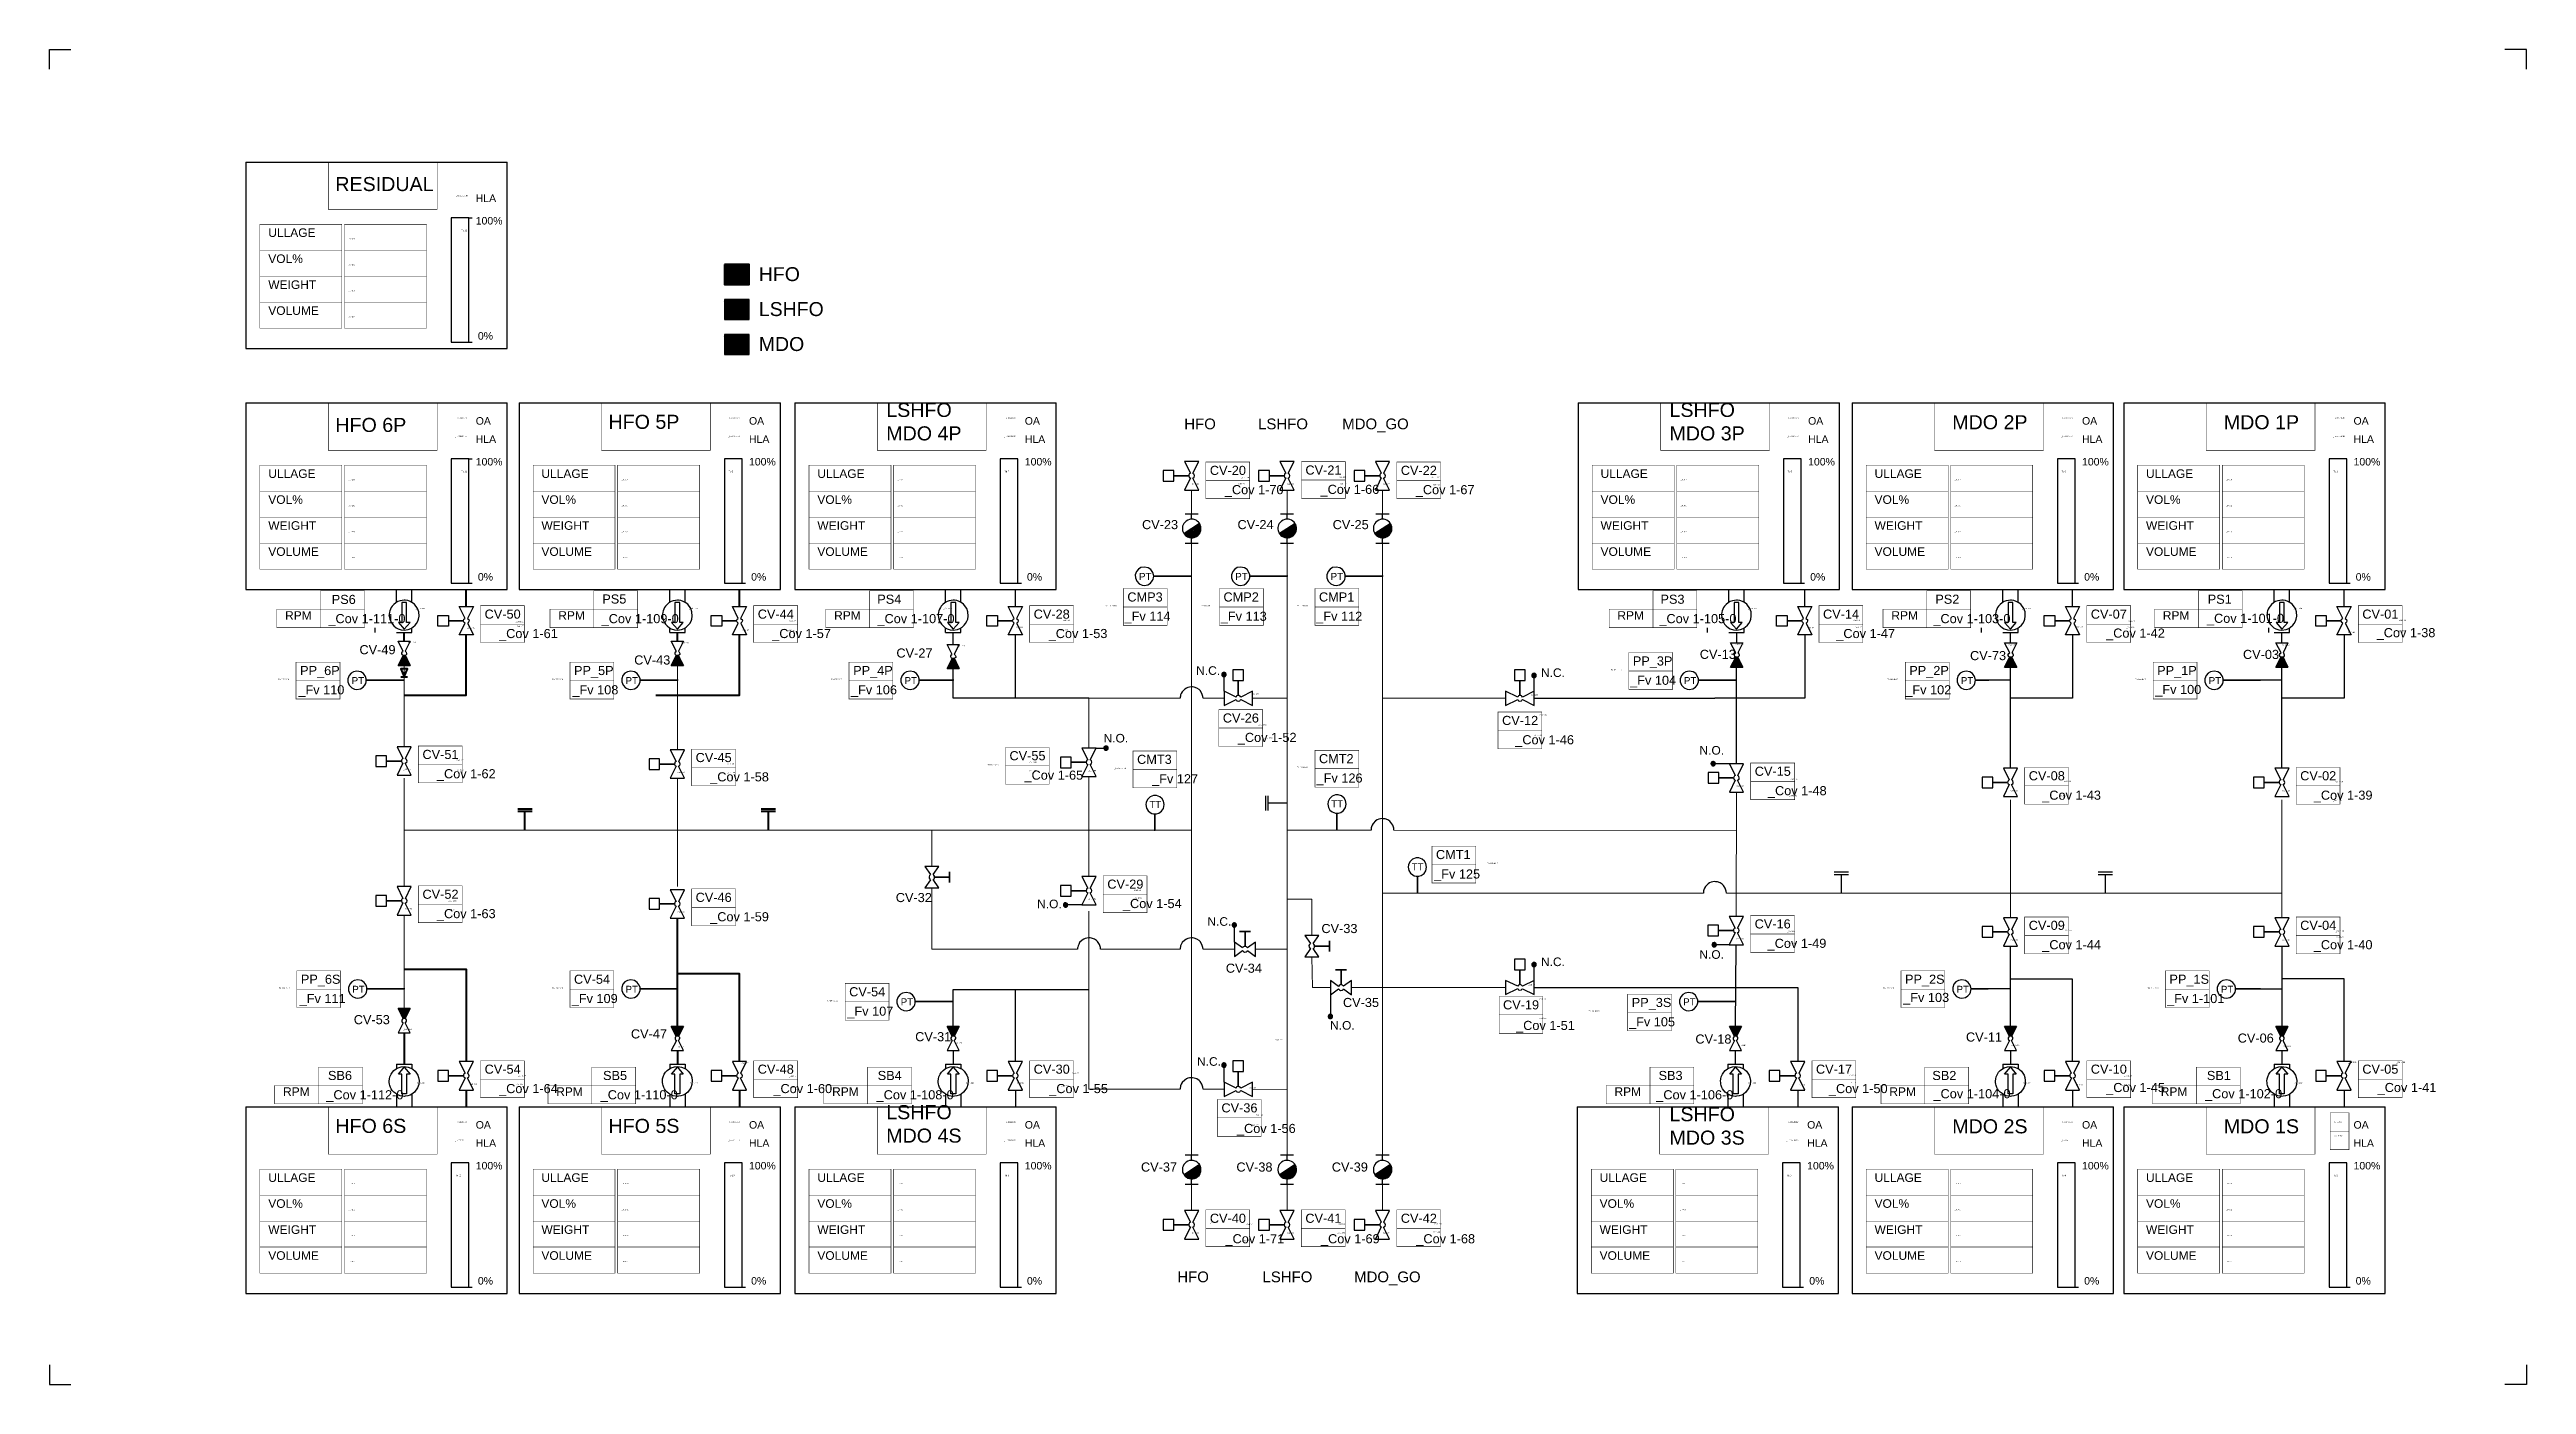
# Model space of a CAD drawing. Header units: millimetres. Extents: x 3560 to 26675, y 33959 to 46412.
import ezdxf
from ezdxf.enums import TextEntityAlignment as Align

# ---------------------------------------------------------------- set-up
doc = ezdxf.new("R2010")
doc.units = ezdxf.units.MM
for name, color, linetype in [('Alarm text', 1, 'Continuous'), ('Ballast', 80, 'Continuous'), ('Bar graph', 200, 'Continuous'), ('Cargo lines', 80, 'Continuous'), ('Control valve', 11, 'Continuous'), ('Free values', 80, 'Continuous'), ('Graph', 100, 'Continuous'), ('level alarm', 255, 'Continuous'), ('LSHFO lines', 50, 'Continuous'), ('MDO lines', 200, 'Continuous'), ('Object fields', 21, 'Continuous'), ('Objects not controlled', 40, 'Continuous'), ('Pump text', 90, 'Continuous'), ('Pumps', 130, 'Continuous'), ('TEKST', 7, 'Continuous'), ('Typical valve position', 1, 'Continuous')]:
    doc.layers.add(name, color=color, linetype=linetype)
doc.layers.add('HFO lines', color=13, linetype='Continuous', lineweight=100)
doc.layers.add('Pressure transmitters', color=30, linetype='Continuous', lineweight=25, plot=False)
doc.styles.add('Arial', font='arial.ttf', dxfattribs={"height": 50})
doc.styles.get("Standard").update_dxf_attribs({"font": 'arial.ttf'})

msp = doc.modelspace()

# ---------------------------------------------------------------- texts
at = {"layer": 'Alarm text', "char_height": 80, "attachment_point": 1}
for s, insert in [('N.C.', (14260, 40659)), ('N.C.', (17478, 40639)), ('N.O.', (13396, 40028)), ('N.O.', (18957, 39915)), ('N.O.', (12776, 38482)), ('N.C.', (14365, 38318)), ('N.C.', (17478, 37942)), ('N.O.', (18956, 38010)), ('N.O.', (15510, 37349)), ('N.C.', (14268, 37012))]:
    msp.add_mtext_dynamic_manual_height_columns(s, width=301.66, gutter_width=12.5, heights=[0], dxfattribs=dict(at, insert=insert))
at = {"layer": 'Ballast', "linetype": 'Continuous', "style": 'Arial'}
for s, height, p in [('_Col 1-70', 12, (14211, 42353)), ('_Cov 1-70', 85, (14528, 42264)), ('_Col 1-70', 12, (14642, 42356)), ('_Col 1-70', 12, (14681, 42414)), ('_Col 1-66', 12, (15102, 42353)), ('_Cov 1-66', 85, (15421, 42267)), ('_Col 1-66', 12, (15588, 42419)), ('_Col 1-66', 12, (15593, 42355)), ('_Col 1-67', 12, (15992, 42353)), ('_Cov 1-67', 85, (16310, 42264)), ('_Col 1-67', 12, (16457, 42420)), ('_Col 1-67', 12, (16464, 42347)), ('_Col 1-111', 12, (6978, 41192)), ('_Col 1-109', 12, (9527, 41192)), ('_Col 1-107', 12, (11902, 41192)), ('_Fv 114', 85, (13592, 41083)), ('_Fv 113', 85, (14490, 41083)), ('_Fv 112', 85, (15381, 41083)), ('_Cov 1-105-0', 85, (18583, 41061)), ('_Col 1-105', 12, (19411, 41192)), ('_Col 1-100', 12, (21968, 41192)), ('_Col 1-103', 12, (21968, 41192)), ('_Col 1-101', 12, (24501, 41192)), ('_Col 1-61', 12, (7455, 41011)), ('_Cov 1-61', 85, (7755, 40922)), ('_Col 1-61', 12, (7910, 41070)), ('_Col 1-61', 12, (7913, 41025)), ('_Col 1-57', 12, (10014, 40987)), ('_Cov 1-57', 85, (10304, 40922)), ('_Col 1-57', 12, (10445, 40989)), ('_Col 1-57', 12, (10452, 41075)), ('_Col 1-53', 12, (12568, 41015)), ('_Cov 1-53', 85, (12884, 40922)), ('_Col 1-53', 12, (12994, 40993)), ('_Col 1-53', 12, (13011, 41082)), ('_Col 1-47', 12, (19952, 41012)), ('_Col 1-47', 12, (20387, 41082)), ('_Col 1-47', 12, (20400, 41015)), ('_Col 1-42', 12, (22464, 41019)), ('_Cov 1-42', 85, (22752, 40926)), ('_Col 1-42', 12, (22942, 41017)), ('_Col 1-42', 12, (22948, 41072)), ('_Col 1-38', 12, (24999, 40969)), ('_Cov 1-38', 85, (25277, 40930)), ('_Col 1-38', 12, (25474, 40985)), ('_Col 1-38', 12, (25476, 41082)), ('_Col 1-249', 12, (6895, 40875)), ('_Col 1-243', 12, (9444, 40873)), ('_Col 1-227', 12, (12019, 40844)), ('_Col 1-213', 12, (19286, 40860)), ('_Col 1-273', 12, (21833, 40851)), ('_Col 1-203', 12, (24382, 40850)), ('_Fv 110', 85, (5882, 40397)), ('_Fv 108', 85, (8439, 40397)), ('_Fv 106', 85, (11039, 40397)), ('_Fv 104', 85, (18310, 40486)), ('_Fv 102', 85, (20878, 40397)), ('_Fv 100', 85, (23211, 40400)), ('_Col 1-52', 12, (14776, 40394)), ('_Col 1-46', 12, (17379, 40385)), ('_Cov 1-52', 85, (14649, 39953)), ('_Col 1-52', 12, (14842, 40109)), ('_Col 1-52', 12, (14898, 39988)), ('_Cov 1-46', 85, (17238, 39931)), ('_Col 1-46', 12, (17415, 40013)), ('_Col 1-46', 12, (17456, 40198)), ('_Col 1-62', 12, (7350, 39778)), ('_Col 1-65', 12, (12696, 39756)), ('_Col 1-62', 12, (6862, 39693)), ('_Cov 1-62', 85, (7175, 39614)), ('_Col 1-62', 12, (7351, 39684)), ('_Col 1-58', 12, (9412, 39664)), ('_Cov 1-58', 85, (9725, 39585)), ('_Col 1-58', 12, (9874, 39743)), ('_Col 1-58', 12, (9884, 39662)), ('_Cov 1-65', 85, (12658, 39601)), ('_Col 1-65', 12, (12693, 39678)), ('_Col 1-65', 12, (13253, 39680)), ('_Fv 127', 85, (13849, 39567)), ('_Fv 126', 85, (15384, 39574)), ('_Col 1-48', 12, (19295, 39536)), ('_Cov 1-48', 85, (19596, 39456)), ('_Col 1-48', 12, (19799, 39600)), ('_Col 1-43', 12, (22349, 39580)), ('_Col 1-39', 13, (24884, 39576)), ('_Col 1-48', 12, (19793, 39447)), ('_Col 1-43', 12, (21852, 39493)), ('_Cov 1-43', 85, (22156, 39414)), ('_Col 1-43', 12, (22307, 39446)), ('_Col 1-39', 13, (24386, 39493)), ('_Cov 1-39', 85, (24690, 39414)), ('_Col 1-39', 13, (24868, 39401)), ('_Fv 125', 85, (16481, 38679)), ('_Col 1-63', 12, (6870, 38391)), ('_Cov 1-63', 85, (7175, 38309)), ('_Col 1-63', 12, (7270, 38381)), ('_Col 1-63', 12, (7283, 38464)), ('_Col 1-59', 12, (9412, 38360)), ('_Col 1-54', 12, (13253, 38483)), ('_Cov 1-54', 85, (13577, 38403)), ('_Col 1-54', 12, (13671, 38563)), ('_Col 1-54', 12, (13678, 38492)), ('_Cov 1-59', 85, (9725, 38280)), ('_Col 1-49', 12, (19778, 38181)), ('_Col 1-44', 12, (22361, 38189)), ('_Col 1-40', 13, (24891, 38127)), ('_Col 1-40', 13, (24893, 38182)), ('_Col 1-49', 12, (19294, 38111)), ('_Cov 1-49', 85, (19593, 38032)), ('_Col 1-49', 12, (19779, 38069)), ('_Col 1-44', 12, (21852, 38099)), ('_Cov 1-44', 85, (22156, 38019)), ('_Col 1-44', 12, (22343, 38071)), ('_Col 1-40', 13, (24386, 38099)), ('_Cov 1-40', 85, (24690, 38019)), ('_Col 1-51', 12, (17360, 37681)), ('_Fv 111', 85, (5894, 37517)), ('_Fv 109', 85, (8433, 37517)), ('_Fv 107', 85, (11005, 37399)), ('_Col 1-51', 12, (17456, 37548)), ('_Fv 103', 85, (20858, 37527)), ('_Fv 1-101', 85, (23321, 37517)), ('_Col 1-253', 12, (6861, 37267)), ('_Cov 1-51', 85, (17246, 37266)), ('_Col 1-51', 12, (17456, 37369)), ('_Fv 105', 85, (18300, 37300)), ('_Col 1-247', 12, (9413, 37103)), ('_Col 1-231', 12, (11997, 37138)), ('_Col 1-56', 12, (14993, 37169)), ('_Col 1-218', 12, (19306, 37117)), ('_Col 1-211', 12, (21861, 37117)), ('_Col 1-206', 12, (24397, 37108)), ('_Col 1-112', 12, (6978, 36765)), ('_Col 1-64', 12, (7478, 36755)), ('_Cov 1-64', 85, (7755, 36677)), ('_Col 1-64', 12, (7908, 36752)), ('_Col 1-64', 12, (7933, 36835)), ('_Col 1-110', 12, (9527, 36765)), ('_Col 1-60', 12, (10010, 36951)), ('_Cov 1-60', 85, (10315, 36677)), ('_Col 1-60', 12, (10461, 36829)), ('_Col 1-108', 12, (12102, 36765)), ('_Col 1-55', 12, (12577, 36766)), ('_Cov 1-55', 85, (12889, 36677)), ('_Col 1-55', 12, (13003, 36742)), ('_Col 1-55', 12, (13093, 36855)), ('_Col 1-106', 12, (19403, 36765)), ('_Col 1-50', 10, (19883, 36749)), ('_Cov 1-50', 85, (20165, 36677)), ('_Col 1-50', 10, (20351, 36839)), ('_Col 1-50', 10, (20362, 36771)), ('_Col 1-104', 12, (21968, 36765)), ('_Col 1-45', 12, (22460, 36749)), ('_Cov 1-45', 85, (22753, 36687)), ('_Col 1-45', 12, (22901, 36751)), ('_Col 1-45', 12, (22920, 36832)), ('_Col 1-102', 12, (24501, 36765)), ('_Col 1-41', 13, (25010, 36959)), ('_Cov 1-41', 85, (25286, 36687)), ('_Col 1-41', 13, (25462, 36959)), ('_Col 1-60', 12, (10473, 36728)), ('_Col 1-56', 12, (14745, 36722)), ('_Col 1-41', 13, (25465, 36707)), ('_Cov 1-56', 85, (14641, 36305)), ('_Col 1-56', 12, (14769, 36373)), ('_Col 1-56', 12, (14809, 36466)), ('_Col 1-71', 12, (14211, 35366)), ('_Col 1-71', 12, (14388, 35464)), ('_Col 1-71', 12, (14722, 35447)), ('_Col 1-69', 12, (15102, 35366)), ('_Col 1-69', 12, (15579, 35370)), ('_Col 1-69', 12, (15581, 35450)), ('_Col 1-68', 12, (15992, 35366)), ('_Col 1-68', 12, (16463, 35375)), ('_Col 1-68', 12, (16476, 35452)), ('_Cov 1-71', 85, (14534, 35276)), ('_Col 1-71', 12, (14692, 35296)), ('_Cov 1-69', 85, (15425, 35276)), ('_Cov 1-68', 85, (16315, 35276))]:
    msp.add_text(s, height=height, dxfattribs=at).set_placement(p)
at = {"layer": 'Ballast', "linetype": 'Continuous', "attachment_point": 1, "style": 'Arial'}
for s, insert, char_height, width in [('CV-21', (15280, 42532), 85, 304.77), ('CV-20', (14388, 42529), 85, 304.77), ('CV-22', (16170, 42529), 85, 304.77), ('CV-23', (13755, 42023), 85, 304.77), ('CV-24', (14646, 42023), 85, 304.77), ('CV-25', (15534, 42023), 85, 304.77), ('PT', (13727, 41529), 65, 304.77), ('PT', (14625, 41529), 65, 304.77), ('PT', (15515, 41529), 65, 304.77), ('PS6', (6193, 41325), 85, 304.77), ('CV-50', (7620, 41188), 85, 304.77), ('PS5', (8718, 41329), 85, 304.77), ('CV-44', (10169, 41188), 85, 304.77), ('PS4', (11284, 41327), 85, 304.77), ('CV-28', (12744, 41188), 85, 304.77), ('CMP3', (13618, 41348), 85, 304.77), ('CMP2', (14515, 41348), 85, 304.77), ('CMP1', (15406, 41348), 85, 304.77), ('PS3', (18593, 41327), 85, 304.77), ('CV-14', (20110, 41188), 85, 304.77), ('PS2', (21158, 41327), 85, 304.77), ('CV-07', (22609, 41188), 85, 304.77), ('PS1', (23700, 41327), 85, 304.77), ('CV-01', (25143, 41188), 85, 304.77), ('CV-49', (6452, 40856), 85, 304.77), ('CV-43', (9016, 40760), 85, 304.77), ('CV-27', (11463, 40825), 85, 504.77), ('PP_3P', (18335, 40751), 85, 304.77), ('CV-13', (18960, 40813), 85, 304.77), ('CV-73', (21482, 40801), 85, 304.77), ('CV-03', (24029, 40812), 85, 304.77), ('PP_6P', (5898, 40662), 85, 304.77), ('PT', (6379, 40558), 65, 304.77), ('PP_5P', (8454, 40662), 85, 304.77), ('PT', (8935, 40558), 65, 304.77), ('PP_4P', (11059, 40662), 85, 304.77), ('PT', (11539, 40558), 65, 304.77), ('PT', (18812, 40558), 65, 304.77), ('PP_2P', (20915, 40662), 85, 304.77), ('PT', (21396, 40558), 65, 304.77), ('PP_1P', (23228, 40662), 85, 304.77), ('PT', (23709, 40558), 65, 304.77), ('CV-26', (14509, 40219), 85, 216.01), ('CV-12', (17115, 40196), 85, 304.77), ('CV-51', (7040, 39879), 85, 304.77), ('CV-45', (9589, 39850), 85, 304.77), ('CV-55', (12518, 39867), 85, 304.77), ('CMT3', (13709, 39833), 85, 304.77), ('CMT2', (15406, 39840), 85, 304.77), ('CV-15', (19473, 39722), 85, 304.77), ('CV-08', (22030, 39680), 85, 304.77), ('CV-02', (24563, 39680), 85, 304.77), ('TT', (13823, 39402), 65, 304.77), ('TT', (15520, 39409), 65, 304.77), ('CMT1', (16498, 38945), 85, 304.77), ('CV-29', (13431, 38669), 85, 304.77), ('TT', (16272, 38821), 65, 304.77), ('CV-52', (7040, 38575), 85, 304.77), ('CV-46', (9589, 38546), 85, 304.77), ('CV-32', (11457, 38544), 85, 304.77), ('CV-33', (15429, 38255), 85, 304.77), ('CV-16', (19472, 38298), 85, 304.77), ('CV-09', (22030, 38285), 85, 304.77), ('CV-04', (24563, 38285), 85, 304.77), ('PP_6S', (5905, 37782), 85, 304.77), ('PT', (6385, 37678), 65, 304.77), ('CV-54', (8454, 37782), 85, 304.77), ('PT', (8935, 37678), 65, 304.77), ('CV-34', (14537, 37885), 85, 304.77), ('PP_2S', (20875, 37782), 85, 304.77), ('PT', (21356, 37678), 65, 304.77), ('PP_1S', (23343, 37782), 85, 304.77), ('PT', (23823, 37678), 65, 304.77), ('CV-54', (11022, 37665), 85, 304.77), ('PT', (11503, 37561), 65, 304.77), ('CV-35', (15630, 37565), 85, 304.77), ('CV-19', (17124, 37543), 85, 304.77), ('PP_3S', (18325, 37565), 85, 304.77), ('PT', (18805, 37561), 65, 304.77), ('CV-53', (6399, 37405), 85, 304.77), ('CV-47', (8985, 37272), 85, 304.77), ('CV-31', (11638, 37246), 85, 304.77), ('CV-18', (18919, 37224), 85, 304.77), ('CV-11', (21444, 37243), 85, 304.77), ('CV-06', (23980, 37233), 85, 304.77), ('SB6', (6158, 36884), 85, 304.77), ('CV-54', (7620, 36943), 85, 304.77), ('SB5', (8725, 36884), 85, 304.77), ('CV-48', (10169, 36943), 85, 304.77), ('SB4', (11288, 36884), 85, 304.77), ('CV-30', (12744, 36943), 85, 304.77), ('SB3', (18575, 36884), 85, 304.77), ('CV-17', (20044, 36943), 85, 304.77), ('SB2', (21130, 36884), 85, 304.77), ('CV-10', (22609, 36943), 85, 304.77), ('SB1', (23692, 36884), 85, 304.77), ('CV-05', (25143, 36943), 85, 304.77), ('CV-36', (14496, 36582), 85, 304.77), ('CV-37', (13745, 36030), 85, 304.77), ('CV-38', (14636, 36030), 85, 304.77), ('CV-39', (15526, 36030), 85, 304.77), ('CV-40', (14388, 35552), 85, 304.77), ('CV-41', (15279, 35552), 85, 304.77), ('CV-42', (16170, 35552), 85, 304.77)]:
    msp.add_mtext(s, dxfattribs=dict(at, insert=insert, char_height=char_height, width=width))
at = {"layer": 'Bar graph', "linetype": 'Continuous', "style": 'Arial'}
for s, p in [('_Tb 13', (7391, 44724, 0)), ('_Tb 11', (7391, 42476, 0)), ('_Tb 9', (9886, 42476, 0)), ('_Tb 7', (12460, 42476, 0)), ('_Tb 5', (19769, 42476, 0)), ('_Tb 3', (22326, 42476, 0)), ('_Tb 1', (24860, 42476, 0)), ('_Tb 12', (7336, 35909, 0)), ('_Tb 10', (9886, 35909, 0)), ('_Tb 8', (12460, 35909, 0)), ('_Tb 6', (19761, 35909, 0)), ('_Tb 4', (22326, 35909, 0)), ('_Tb 2', (24860, 35909, 0))]:
    msp.add_text(s, height=15, dxfattribs=at).set_placement(p, align=Align.MIDDLE_LEFT)
at = {"layer": 'Free values', "linetype": 'Continuous', "style": 'Arial'}
for s, p in [('_Tv 13-0', (6350, 44642, 0)), ('_Tv 13-1', (6350, 44400, 0)), ('_Tv 13-3', (6350, 44158, 0)), ('_Tv 13-4', (6350, 43915, 0)), ('_Tv 11-0', (6350, 42395, 0)), ('_Tv 9-0', (8900, 42395, 0)), ('_Tv 7-0', (11474, 42395, 0)), ('_Tv 5-0', (18783, 42395, 0)), ('_Tv 3-0', (21340, 42395, 0)), ('_Tv 1-0', (23874, 42395, 0)), ('_Tv 11-1', (6350, 42152, 0)), ('_Tv 9-1', (8900, 42152, 0)), ('_Tv 7-1', (11474, 42152, 0)), ('_Tv 5-1', (18783, 42152, 0)), ('_Tv 3-1', (21340, 42152, 0)), ('_Tv 1-1', (23874, 42152, 0)), ('_Tv 11-3', (6350, 41910, 0)), ('_Tv 9-3', (8900, 41910, 0)), ('_Tv 7-3', (11474, 41910, 0)), ('_Tv 5-3', (18783, 41910, 0)), ('_Tv 3-3', (21340, 41910, 0)), ('_Tv 1-3', (23874, 41910, 0)), ('_Tv 11-4', (6350, 41668, 0)), ('_Tv 9-4', (8900, 41668, 0)), ('_Tv 7-4', (11474, 41668, 0)), ('_Tv 5-4', (18783, 41668, 0)), ('_Tv 3-4', (21340, 41668, 0)), ('_Tv 1-4', (23874, 41668, 0)), ('_Tv 12-0', (6350, 35828, 0)), ('_Tv 10-0', (8900, 35828, 0)), ('_Tv 8-0', (11474, 35828, 0)), ('_Tv 6-0', (18775, 35828, 0)), ('_Tv 4-0', (21340, 35828, 0)), ('_Tv 2-0', (23874, 35828, 0)), ('_Tv 12-1', (6350, 35585, 0)), ('_Tv 10-1', (8900, 35585, 0)), ('_Tv 8-1', (11474, 35585, 0)), ('_Tv 6-1', (18775, 35585, 0)), ('_Tv 4-1', (21340, 35585, 0)), ('_Tv 2-1', (23874, 35585, 0)), ('_Tv 12-3', (6350, 35343, 0)), ('_Tv 10-3', (8900, 35343, 0)), ('_Tv 8-3', (11474, 35343, 0)), ('_Tv 6-3', (18775, 35343, 0)), ('_Tv 4-3', (21340, 35343, 0)), ('_Tv 2-3', (23874, 35343, 0)), ('_Tv 12-4', (6350, 35101, 0)), ('_Tv 10-4', (8900, 35101, 0)), ('_Tv 8-4', (11474, 35101, 0)), ('_Tv 6-4', (18775, 35101, 0)), ('_Tv 4-4', (21340, 35101, 0)), ('_Tv 2-4', (23874, 35101, 0))]:
    msp.add_text(s, height=11, dxfattribs=at).set_placement(p)
at = {"layer": 'level alarm', "linetype": 'Continuous', "style": 'Arial'}
for s, p in [('_Ta 213-10-10', (7352, 45050)), ('_Ta 311-10-10', (7344, 42975)), ('_Ta 211-10-10', (7344, 42805)), ('_Ta 309-10-10', (9894, 42975)), ('_Ta 209-10-10', (9894, 42805)), ('_Ta 307-10-10', (12468, 42975)), ('_Ta 207-10-10', (12468, 42805)), ('_Ta 305-10-10', (19777, 42975)), ('_Ta 205-10-10', (19777, 42805)), ('_Ta 303-10-10', (22334, 42975)), ('_Ta 203-10-10', (22334, 42805)), ('_Ta 301-10-10', (24868, 42975)), ('_Ta 201-10-10', (24868, 42805)), ('_Ta 114-10-10', (13405, 41223)), ('_Ta 113-10-10', (14303, 41223)), ('_Ta 112-10-10', (15193, 41223)), ('_Ta 110-10-10', (5685, 40537)), ('_Ta 108-10-10', (8242, 40537)), ('_Ta 106-10-10', (10846, 40537)), ('_Ta 104-10-10', (18122, 40626)), ('_Ta 102-10-10', (20702, 40537)), ('_Ta 100-10-10', (23016, 40537)), ('_Ta 110-10-10', (12305, 39741)), ('_Ta 127-10-10', (13496, 39708)), ('_Ta 126-10-10', (15193, 39715)), ('_Ta 125-10-10', (16969, 38820)), ('_Ta 111-10-10', (5692, 37657)), ('_Ta 109-10-10', (8242, 37657)), ('_Ta 107-10-10', (10809, 37540)), ('_Ta 105-10-10', (17912, 37442)), ('_Ta 103-10-10', (20663, 37657)), ('_Ta 101-10-10', (23130, 37657)), ('_Ta 312-10-10', (7344, 36408)), ('_Ta 310-10-10', (9894, 36408)), ('_Ta 308-10-10', (12468, 36408)), ('_Ta 306-10-10', (19769, 36408)), ('_Ta 304-10-10', (22334, 36408)), ('_Col 1- 400', (24868, 36408)), ('_Ta 212-10-10', (7344, 36238)), ('_Ta 210-10-10', (9894, 36238)), ('_Ta 208-10-10', (12468, 36238)), ('_Ta 206-10-10', (19769, 36238)), ('_Ta 204-10-10', (22334, 36238)), ('_Col 1- 401', (24874, 36280))]:
    msp.add_text(s, height=12, dxfattribs=at).set_placement(p, align=Align.MIDDLE_LEFT)
at = {"layer": 'Pump text', "linetype": 'Continuous', "style": 'Arial'}
for s, p in [('_Cov 1-111-0', (6162, 41061)), ('_Cov 1-109-0', (8712, 41061)), ('_Cov 1-107-0', (11286, 41061)), ('_Cov 1-103-0', (21140, 41061)), ('_Cov 1-101-0', (23693, 41064)), ('_Cov 1-47', (20234, 40922)), ('_Cov 1-112-0', (6143, 36619)), ('_Cov 1-110-0', (8703, 36619)), ('_Cov 1-108-0', (11278, 36619)), ('_Cov 1-106-0', (18554, 36619)), ('_Cov 1-104-0', (21141, 36629)), ('_Cov 1-102-0', (23675, 36629))]:
    msp.add_text(s, height=85, dxfattribs=at).set_placement(p)
at = {"layer": 'TEKST', "attachment_point": 1}
for s, width, insert, char_height in [('RESIDUAL', 1005.08, (6227, 45223), 131.2), ('100%', 150, (7537, 44850), 70), ('HLA', 150, (7537, 45060), 70), ('ULLAGE', 1005.08, (5601, 44744), 80), ('VOL%', 1005.08, (5601, 44501), 80), ('HFO', 150, (10179, 44382), 130), ('WEIGHT', 1005.08, (5601, 44259), 80), ('VOLUME', 1005.08, (5601, 44017), 80), ('LSHFO', 150, (10179, 44056), 130), ('0%', 150, (7557, 43776), 70), ('MDO', 150, (10179, 43730), 130), ('HFO 5P', 1005.08, (8776, 43005), 131.2), ('LSHFO\\PMDO 4P', 1041.98, (11368, 43116), 131.2), ('LSHFO\\PMDO 3P', 1041.98, (18677, 43116), 131.2), ('MDO 2P', 808.84, (21316, 43001), 131.2), ('MDO 1P', 808.84, (23850, 43001), 131.2), ('HFO 6P', 1005.08, (6227, 42976), 131.2), ('OA', 150, (7537, 42983), 70), ('HLA', 150, (7537, 42813), 70), ('OA', 150, (10087, 42983), 70), ('HLA', 150, (10087, 42813), 70), ('OA', 150, (12661, 42983), 70), ('HLA', 150, (12661, 42813), 70), ('HFO', 301.66, (14149, 42970), 100), ('LSHFO', 301.66, (14838, 42970), 100), ('MDO_GO', 301.66, (15623, 42970), 100), ('OA', 150, (19971, 42983), 70), ('HLA', 150, (19971, 42813), 70), ('OA', 150, (22527, 42983), 70), ('HLA', 150, (22527, 42813), 70), ('OA', 150, (25061, 42983), 70), ('HLA', 150, (25061, 42813), 70), ('100%', 150, (7537, 42602), 70), ('100%', 150, (10087, 42602), 70), ('100%', 150, (12661, 42602), 70), ('100%', 150, (19971, 42602), 70), ('100%', 150, (22527, 42602), 70), ('100%', 150, (25061, 42602), 70), ('ULLAGE', 1005.08, (5601, 42496), 80), ('ULLAGE', 1005.08, (8150, 42496), 80), ('ULLAGE', 1005.08, (10725, 42496), 80), ('ULLAGE', 1005.08, (18034, 42496), 80), ('ULLAGE', 1005.08, (20591, 42496), 80), ('ULLAGE', 1005.08, (23124, 42496), 80), ('VOL%', 1005.08, (5601, 42254), 80), ('VOL%', 1005.08, (8150, 42254), 80), ('VOL%', 1005.08, (10725, 42254), 80), ('VOL%', 1005.08, (18034, 42254), 80), ('VOL%', 1005.08, (20591, 42254), 80), ('VOL%', 1005.08, (23124, 42254), 80), ('WEIGHT', 1005.08, (5601, 42012), 80), ('WEIGHT', 1005.08, (8150, 42012), 80), ('WEIGHT', 1005.08, (10725, 42012), 80), ('WEIGHT', 1005.08, (18034, 42012), 80), ('WEIGHT', 1005.08, (20591, 42012), 80), ('WEIGHT', 1005.08, (23124, 42012), 80), ('VOLUME', 1005.08, (5601, 41769), 80), ('VOLUME', 1005.08, (8150, 41769), 80), ('VOLUME', 1005.08, (10725, 41769), 80), ('VOLUME', 1005.08, (18034, 41769), 80), ('VOLUME', 1005.08, (20591, 41769), 80), ('VOLUME', 1005.08, (23124, 41769), 80), ('0%', 150, (7557, 41528), 70), ('0%', 150, (10107, 41528), 70), ('0%', 150, (12681, 41528), 70), ('0%', 150, (19990, 41528), 70), ('0%', 150, (22547, 41528), 70), ('0%', 150, (25081, 41528), 70), ('RPM', 1005.08, (5758, 41173), 80), ('RPM', 1005.08, (8307, 41173), 80), ('RPM', 1005.08, (10882, 41173), 80), ('RPM', 1005.08, (18191, 41173), 80), ('RPM', 1005.08, (20748, 41173), 80), ('RPM', 1005.08, (23281, 41173), 80), ('RPM', 1005.08, (5739, 36731), 80), ('RPM', 1005.08, (8288, 36731), 80), ('RPM', 1005.08, (10863, 36731), 80), ('LSHFO\\PMDO 4S', 1041.98, (11368, 36565), 131.2), ('RPM', 1005.08, (18164, 36731), 80), ('LSHFO\\PMDO 3S', 1041.98, (18677, 36546), 131.2), ('RPM', 1005.08, (20729, 36731), 80), ('RPM', 1005.08, (23262, 36731), 80), ('HFO 6S', 1005.08, (6227, 36437), 131.2), ('OA', 150, (7537, 36416), 70), ('HFO 5S', 1005.08, (8776, 36437), 131.2), ('OA', 150, (10087, 36416), 70), ('OA', 150, (12661, 36416), 70), ('OA', 150, (19962, 36416), 70), ('MDO 2S', 808.84, (21316, 36433), 131.2), ('OA', 150, (22527, 36416), 70), ('MDO 1S', 808.84, (23850, 36433), 131.2), ('OA', 150, (25061, 36416), 70), ('HLA', 150, (7537, 36246), 70), ('HLA', 150, (10087, 36246), 70), ('HLA', 150, (12661, 36246), 70), ('HLA', 150, (19962, 36246), 70), ('HLA', 150, (22527, 36246), 70), ('HLA', 150, (25061, 36246), 70), ('ULLAGE', 1005.08, (5601, 35929), 80), ('100%', 150, (7537, 36035), 70), ('ULLAGE', 1005.08, (8150, 35929), 80), ('100%', 150, (10087, 36035), 70), ('ULLAGE', 1005.08, (10725, 35929), 80), ('100%', 150, (12661, 36035), 70), ('ULLAGE', 1005.08, (18025, 35929), 80), ('100%', 150, (19962, 36035), 70), ('ULLAGE', 1005.08, (20591, 35929), 80), ('100%', 150, (22527, 36035), 70), ('ULLAGE', 1005.08, (23124, 35929), 80), ('100%', 150, (25061, 36035), 70), ('VOL%', 1005.08, (5601, 35687), 80), ('VOL%', 1005.08, (8150, 35687), 80), ('VOL%', 1005.08, (10725, 35687), 80), ('VOL%', 1005.08, (18025, 35687), 80), ('VOL%', 1005.08, (20591, 35687), 80), ('VOL%', 1005.08, (23124, 35687), 80), ('WEIGHT', 1005.08, (5601, 35444), 80), ('WEIGHT', 1005.08, (8150, 35444), 80), ('WEIGHT', 1005.08, (10725, 35444), 80), ('WEIGHT', 1005.08, (18025, 35444), 80), ('WEIGHT', 1005.08, (20591, 35444), 80), ('WEIGHT', 1005.08, (23124, 35444), 80), ('VOLUME', 1005.08, (5601, 35202), 80), ('VOLUME', 1005.08, (8150, 35202), 80), ('VOLUME', 1005.08, (10725, 35202), 80), ('VOLUME', 1005.08, (18025, 35202), 80), ('VOLUME', 1005.08, (20591, 35202), 80), ('VOLUME', 1005.08, (23124, 35202), 80), ('0%', 150, (7557, 34961), 70), ('0%', 150, (10107, 34961), 70), ('0%', 150, (12681, 34961), 70), ('HFO', 301.66, (14084, 35013), 100), ('LSHFO', 301.66, (14879, 35013), 100), ('MDO_GO', 301.66, (15734, 35013), 100), ('0%', 150, (19982, 34961), 70), ('0%', 150, (22547, 34961), 70), ('0%', 150, (25081, 34961), 70)]:
    msp.add_mtext_dynamic_manual_height_columns(s, width=width, gutter_width=12.5, heights=[0], dxfattribs=dict(at, insert=insert, char_height=char_height))

# ---------------------------------------------------------------- hatches: boundary and pattern name
at = {"layer": 'LSHFO lines'}
h = msp.add_hatch(dxfattribs=at)
h.set_pattern_fill('ANSI31', color=256, scale=3)
h.paths.add_polyline_path([(10089, 44080), (9858, 44080), (9858, 43893), (10089, 43893)])
at = {"layer": 'MDO lines'}
h = msp.add_hatch(dxfattribs=at)
h.set_pattern_fill('ANSI31', color=256, scale=3)
h.paths.add_polyline_path([(10089, 43753), (9858, 43753), (9858, 43566), (10089, 43566)])
at = {"layer": 'Objects not controlled'}
h = msp.add_hatch(dxfattribs=at)
h.set_pattern_fill('ANSI31', color=256, scale=3)
h.paths.add_polyline_path([(10089, 44406), (9858, 44406), (9858, 44219), (10089, 44219)])
h = msp.add_hatch(dxfattribs=at)
h.set_pattern_fill('ANSI31', color=256, scale=3)
h.set_pattern_definition([(45, (-938.876, 0), (-6.735192, 6.735192), [])])
h.paths.add_polyline_path([(14147, 41896), (14153, 41888), (14158, 41882), (14170, 41873), (14180, 41866), (14197, 41860), (14212, 41858), (14228, 41858), (14245, 41862), (14262, 41869), (14278, 41881), (14288, 41891), (14299, 41911), (14303, 41927), (14305, 41934), (14304, 41952), (14302, 41969), (14298, 41980), (14294, 41987), (14292, 41991)])
h = msp.add_hatch(dxfattribs=at)
h.set_pattern_fill('ANSI31', color=256, scale=3)
h.set_pattern_definition([(45, (-48.11, 0), (-6.735192, 6.735192), [])])
h.paths.add_polyline_path([(15038, 41896), (15043, 41888), (15049, 41882), (15060, 41873), (15071, 41866), (15087, 41860), (15103, 41858), (15119, 41858), (15136, 41862), (15153, 41869), (15169, 41881), (15178, 41891), (15190, 41911), (15194, 41927), (15196, 41934), (15195, 41952), (15193, 41969), (15188, 41980), (15185, 41987), (15183, 41991)])
h = msp.add_hatch(dxfattribs=at)
h.set_pattern_fill('ANSI31', color=256, scale=3)
h.set_pattern_definition([(45, (842.656, 0), (-6.735192, 6.735192), [])])
h.paths.add_polyline_path([(15929, 41896), (15934, 41888), (15940, 41882), (15951, 41873), (15962, 41866), (15978, 41860), (15993, 41858), (16009, 41858), (16027, 41862), (16044, 41869), (16060, 41881), (16069, 41891), (16080, 41911), (16085, 41927), (16086, 41934), (16086, 41952), (16083, 41969), (16079, 41980), (16075, 41987), (16073, 41991)])
h = msp.add_hatch(dxfattribs=at)
h.set_pattern_fill('ANSI31', color=256, scale=36.0525, angle=-270)
h.set_pattern_definition([(135, (3633.9034, 32882.6), (-3.186621, -3.186621), [])])
h.paths.add_polyline_path([(6926, 40667), (6879, 40759), (6859, 40759), (6813, 40667)])
h = msp.add_hatch(dxfattribs=at)
h.set_pattern_fill('ANSI31', color=256, scale=36.0525, angle=-270)
h.set_pattern_definition([(135, (6185.2752, 32882.6746), (-3.186621, -3.186621), [])])
h.paths.add_polyline_path([(9475, 40667), (9429, 40759), (9409, 40759), (9362, 40667)])
h = msp.add_hatch(dxfattribs=at)
h.set_pattern_fill('ANSI31', color=256, scale=36.0525, angle=-270)
h.set_pattern_definition([(135, (8759.854, 32853.9706), (-3.186621, -3.186621), [])])
h.paths.add_polyline_path([(12050, 40638), (12003, 40730), (11983, 40730), (11937, 40638)])
h = msp.add_hatch(dxfattribs=at)
h.set_pattern_fill('ANSI31', color=256, scale=36.0525, angle=-270)
h.set_pattern_definition([(135, (16071.1453, 32868.153), (-3.186621, -3.186621), [])])
h.paths.add_polyline_path([(19361, 40652), (19315, 40745), (19295, 40745), (19248, 40652)])
h = msp.add_hatch(dxfattribs=at)
h.set_pattern_fill('ANSI31', color=256, scale=36.0525, angle=-270)
h.set_pattern_definition([(135, (18627.8857, 32868.153), (-3.186621, -3.186621), [])])
h.paths.add_polyline_path([(21918, 40652), (21871, 40745), (21851, 40745), (21805, 40652)])
h = msp.add_hatch(dxfattribs=at)
h.set_pattern_fill('ANSI31', color=256, scale=36.0525, angle=-270)
h.set_pattern_definition([(135, (21159.3057, 32868.153), (-3.186621, -3.186621), [])])
h.paths.add_polyline_path([(24449, 40652), (24403, 40745), (24383, 40745), (24336, 40652)])
h = msp.add_hatch(dxfattribs=at)
h.set_pattern_fill('ANSI31', color=256, scale=36.0525, angle=-270)
h.set_pattern_definition([(135, (3635.847, 26106.704), (-3.1866209, -3.1866209), [])])
h.paths.add_polyline_path([(6813, 37465), (6859, 37372), (6879, 37372), (6926, 37465)])
h = msp.add_hatch(dxfattribs=at)
h.set_pattern_fill('ANSI31', color=256, scale=36.0525, angle=-270)
h.set_pattern_definition([(135, (6185.2752, 25942.0678), (-3.1866209, -3.1866209), [])])
h.paths.add_polyline_path([(9362, 37300), (9409, 37208), (9429, 37208), (9475, 37300)])
h = msp.add_hatch(dxfattribs=at)
h.set_pattern_fill('ANSI31', color=256, scale=36.0525, angle=-270)
h.set_pattern_definition([(135, (8759.854, 25942.0678), (-3.1866209, -3.1866209), [])])
h.paths.add_polyline_path([(11937, 37300), (11983, 37208), (12003, 37208), (12050, 37300)])
h = msp.add_hatch(dxfattribs=at)
h.set_pattern_fill('ANSI31', color=256, scale=36.0525, angle=-270)
h.set_pattern_definition([(135, (16060.517, 25942.0678), (-3.1866209, -3.1866209), [])])
h.paths.add_polyline_path([(19238, 37300), (19284, 37208), (19304, 37208), (19350, 37300)])
h = msp.add_hatch(dxfattribs=at)
h.set_pattern_fill('ANSI31', color=256, scale=36.0525, angle=-270)
h.set_pattern_definition([(135, (18625.7085, 25942.0678), (-3.1866209, -3.1866209), [])])
h.paths.add_polyline_path([(21803, 37300), (21849, 37208), (21869, 37208), (21915, 37300)])
h = msp.add_hatch(dxfattribs=at)
h.set_pattern_fill('ANSI31', color=256, scale=36.0525, angle=-270)
h.set_pattern_definition([(135, (21159.3057, 25942.0678), (-3.1866209, -3.1866209), [])])
h.paths.add_polyline_path([(24336, 37300), (24383, 37208), (24403, 37208), (24449, 37300)])
h = msp.add_hatch(dxfattribs=at)
h.set_pattern_fill('ANSI31', color=256, scale=3)
h.set_pattern_definition([(45, (-938.876, -5980.795), (-6.735192, 6.735192), [])])
h.paths.add_polyline_path([(14147, 35915), (14153, 35907), (14158, 35901), (14170, 35892), (14180, 35885), (14197, 35879), (14212, 35877), (14228, 35877), (14245, 35881), (14262, 35888), (14278, 35901), (14288, 35910), (14299, 35931), (14303, 35946), (14305, 35953), (14304, 35971), (14302, 35988), (14298, 35999), (14294, 36007), (14292, 36010)])
h = msp.add_hatch(dxfattribs=at)
h.set_pattern_fill('ANSI31', color=256, scale=3)
h.set_pattern_definition([(45, (-48.11, -5980.795), (-6.735192, 6.735192), [])])
h.paths.add_polyline_path([(15038, 35915), (15043, 35907), (15049, 35901), (15060, 35892), (15071, 35885), (15087, 35879), (15103, 35877), (15119, 35877), (15136, 35881), (15153, 35888), (15169, 35901), (15178, 35910), (15190, 35931), (15194, 35946), (15196, 35953), (15195, 35971), (15193, 35988), (15188, 35999), (15185, 36007), (15183, 36010)])
h = msp.add_hatch(dxfattribs=at)
h.set_pattern_fill('ANSI31', color=256, scale=3)
h.set_pattern_definition([(45, (842.656, -5980.795), (-6.735192, 6.735192), [])])
h.paths.add_polyline_path([(15929, 35915), (15934, 35907), (15940, 35901), (15951, 35892), (15962, 35885), (15978, 35879), (15993, 35877), (16009, 35877), (16027, 35881), (16044, 35888), (16060, 35901), (16069, 35910), (16080, 35931), (16085, 35946), (16086, 35953), (16086, 35971), (16083, 35988), (16079, 35999), (16075, 36007), (16073, 36010)])
at = {"layer": 'Typical valve position'}
h = msp.add_hatch(dxfattribs=at)
h.set_pattern_fill('ANSI31', color=256, scale=3, angle=450)
h.set_pattern_definition([(135, (54414.643, 27162.854), (-6.735192, -6.735192), [])])
h.paths.add_polyline_path([(14520, 40561), (14524, 40562), (14530, 40564), (14533, 40567), (14538, 40572), (14540, 40577), (14540, 40584), (14538, 40591), (14536, 40594), (14534, 40597), (14531, 40599), (14527, 40601), (14522, 40602), (14516, 40602), (14512, 40601), (14507, 40598), (14504, 40595), (14502, 40592), (14500, 40587), (14499, 40583), (14499, 40580), (14500, 40577), (14501, 40573), (14503, 40570), (14506, 40567), (14508, 40565), (14512, 40563), (14515, 40562), (14517, 40561)])
h = msp.add_hatch(dxfattribs=at)
h.set_pattern_fill('ANSI31', color=256, scale=3, angle=450)
h.set_pattern_definition([(135, (57308.4, 27154.368), (-6.735192, -6.735192), [])])
h.paths.add_polyline_path([(17413, 40553), (17417, 40553), (17423, 40555), (17427, 40558), (17432, 40564), (17433, 40569), (17434, 40575), (17432, 40582), (17430, 40585), (17427, 40588), (17424, 40591), (17421, 40593), (17416, 40594), (17410, 40593), (17406, 40592), (17401, 40590), (17398, 40587), (17396, 40584), (17394, 40579), (17393, 40575), (17393, 40571), (17393, 40568), (17395, 40564), (17397, 40561), (17399, 40558), (17402, 40556), (17405, 40554), (17409, 40553), (17411, 40553)])
h = msp.add_hatch(dxfattribs=at)
h.set_pattern_fill('ANSI31', color=256, scale=3)
h.paths.add_polyline_path([(13398, 39895), (13399, 39891), (13401, 39885), (13404, 39881), (13409, 39877), (13415, 39875), (13421, 39875), (13428, 39877), (13431, 39878), (13434, 39881), (13436, 39884), (13438, 39888), (13439, 39892), (13439, 39899), (13438, 39903), (13435, 39908), (13432, 39910), (13429, 39913), (13425, 39915), (13420, 39915), (13417, 39915), (13414, 39915), (13410, 39913), (13407, 39912), (13404, 39909), (13402, 39906), (13400, 39903), (13399, 39899), (13399, 39897)])
h = msp.add_hatch(dxfattribs=at)
h.set_pattern_fill('ANSI31', color=256, scale=3, angle=180)
h.set_pattern_definition([(225, (32503.725, 79645.253), (6.735192, -6.735192), [])])
h.paths.add_polyline_path([(19066, 39757), (19064, 39753), (19065, 39746), (19066, 39743), (19069, 39738), (19071, 39735), (19074, 39733), (19079, 39731), (19083, 39730), (19087, 39730), (19090, 39730), (19094, 39732), (19097, 39734), (19100, 39736), (19102, 39739), (19104, 39742), (19105, 39746), (19105, 39748), (19105, 39750), (19105, 39754), (19103, 39760), (19100, 39764), (19094, 39768), (19089, 39770), (19083, 39771), (19076, 39769), (19073, 39767), (19070, 39764), (19068, 39761)])
h = msp.add_hatch(dxfattribs=at)
h.set_pattern_fill('ANSI31', color=256, scale=3, angle=180)
h.set_pattern_definition([(225, (26459.93, 78327.259), (6.735192, -6.735192), [])])
h.paths.add_polyline_path([(13061, 38430), (13062, 38432), (13061, 38436), (13059, 38442), (13056, 38446), (13051, 38450), (13045, 38452), (13039, 38453), (13032, 38451), (13029, 38449), (13026, 38446), (13024, 38443), (13022, 38439), (13021, 38435), (13021, 38428), (13022, 38425), (13025, 38420), (13028, 38417), (13031, 38415), (13035, 38413), (13040, 38412), (13043, 38412), (13046, 38412), (13050, 38414), (13053, 38416), (13056, 38418), (13058, 38421), (13060, 38424), (13061, 38428)])
h = msp.add_hatch(dxfattribs=at)
h.set_pattern_fill('ANSI31', color=256, scale=3, angle=450)
h.set_pattern_definition([(135, (54511.552, 24825.949), (-6.735192, -6.735192), [])])
h.paths.add_polyline_path([(14617, 38224), (14620, 38225), (14627, 38227), (14630, 38230), (14635, 38235), (14637, 38240), (14637, 38247), (14635, 38254), (14633, 38257), (14631, 38260), (14628, 38262), (14624, 38264), (14619, 38265), (14613, 38265), (14609, 38264), (14604, 38261), (14601, 38258), (14599, 38255), (14597, 38251), (14596, 38246), (14596, 38243), (14597, 38240), (14598, 38236), (14600, 38233), (14602, 38230), (14605, 38228), (14608, 38226), (14612, 38225), (14614, 38225)])
h = msp.add_hatch(dxfattribs=at)
h.set_pattern_fill('ANSI31', color=256, scale=3, angle=180)
h.set_pattern_definition([(225, (32513.849, 77956.022), (6.735192, -6.735192), [])])
h.paths.add_polyline_path([(19076, 38068), (19075, 38064), (19075, 38057), (19076, 38053), (19079, 38048), (19081, 38046), (19084, 38043), (19089, 38041), (19094, 38041), (19097, 38041), (19100, 38041), (19104, 38043), (19107, 38045), (19110, 38047), (19112, 38050), (19114, 38053), (19115, 38057), (19115, 38059), (19115, 38061), (19115, 38065), (19113, 38071), (19110, 38075), (19105, 38079), (19099, 38081), (19093, 38081), (19086, 38079), (19083, 38078), (19080, 38075), (19078, 38072)])
h = msp.add_hatch(dxfattribs=at)
h.set_pattern_fill('ANSI31', color=256, scale=3, angle=450)
h.set_pattern_definition([(135, (57308.4, 24457.211), (-6.735192, -6.735192), [])])
h.paths.add_polyline_path([(17413, 37856), (17417, 37856), (17423, 37858), (17427, 37861), (17432, 37867), (17433, 37872), (17434, 37878), (17432, 37885), (17430, 37888), (17427, 37891), (17424, 37893), (17421, 37895), (17416, 37897), (17410, 37896), (17406, 37895), (17401, 37892), (17398, 37890), (17396, 37887), (17394, 37882), (17393, 37878), (17393, 37874), (17393, 37871), (17395, 37867), (17397, 37864), (17399, 37861), (17402, 37859), (17405, 37857), (17409, 37856), (17411, 37856)])
h = msp.add_hatch(dxfattribs=at)
h.set_pattern_fill('ANSI31', color=256, scale=3, angle=270)
h.set_pattern_definition([(315, (-24382.423, 50810.933), (6.735192, 6.735192), [])])
h.paths.add_polyline_path([(15513, 37413), (15509, 37412), (15503, 37410), (15499, 37407), (15494, 37402), (15493, 37396), (15492, 37390), (15494, 37383), (15496, 37380), (15499, 37377), (15502, 37375), (15505, 37373), (15510, 37372), (15516, 37372), (15520, 37373), (15525, 37376), (15528, 37379), (15530, 37382), (15532, 37386), (15533, 37391), (15533, 37394), (15533, 37397), (15531, 37401), (15529, 37404), (15527, 37407), (15524, 37409), (15521, 37411), (15517, 37412), (15515, 37412)])
h = msp.add_hatch(dxfattribs=at)
h.set_pattern_fill('ANSI31', color=256, scale=3, angle=450)
h.set_pattern_definition([(135, (54414.643, 23519.291), (-6.735192, -6.735192), [])])
h.paths.add_polyline_path([(14520, 36918), (14524, 36918), (14530, 36920), (14533, 36923), (14538, 36929), (14540, 36934), (14540, 36940), (14538, 36947), (14536, 36950), (14534, 36953), (14531, 36956), (14527, 36957), (14522, 36959), (14516, 36958), (14512, 36957), (14507, 36954), (14504, 36952), (14502, 36949), (14500, 36944), (14499, 36940), (14499, 36936), (14500, 36933), (14501, 36929), (14503, 36926), (14506, 36923), (14508, 36921), (14512, 36919), (14515, 36918), (14517, 36918)])

# ---------------------------------------------------------------- linework, layer by layer
at = {"layer": 'Bar graph'}
for points in [[(7474, 44843), (7505, 44843)], [(7473, 43682), (7505, 43682)], [(7474, 42595), (7505, 42595)], [(7473, 41435), (7505, 41435)], [(10023, 41435), (10054, 41435)], [(12597, 41435), (12629, 41435)], [(19906, 41435), (19938, 41435)], [(22463, 41435), (22494, 41435)], [(24997, 41435), (25028, 41435)], [(7473, 34867), (7505, 34867)], [(10023, 34867), (10054, 34867)], [(12597, 34867), (12629, 34867)], [(19898, 34867), (19929, 34867)], [(22463, 34867), (22494, 34867)], [(24997, 34867), (25028, 34867)]]:
    msp.add_lwpolyline(points, dxfattribs=at)
at = {"layer": 'Cargo lines', "linetype": 'Continuous', "lineweight": 20}
for points in [[(11793, 38593), (11793, 38019), (13153, 38019)], [(13367, 38019), (14111, 38019)], [(14325, 38019), (14617, 38019)]]:
    msp.add_lwpolyline(points, dxfattribs=at)
at = {"layer": 'Cargo lines'}
for points in [[(13367, 38019), (13366, 38037), (13357, 38065), (13339, 38092), (13329, 38101), (13310, 38114), (13284, 38123), (13270, 38126), (13260, 38126), (13240, 38124), (13225, 38120), (13211, 38114), (13196, 38104), (13173, 38081), (13164, 38065), (13158, 38050), (13155, 38039), (13154, 38031), (13153, 38019)], [(14325, 38019), (14323, 38037), (14314, 38065), (14296, 38092), (14287, 38101), (14267, 38114), (14242, 38123), (14227, 38126), (14218, 38126), (14198, 38124), (14183, 38120), (14169, 38114), (14153, 38104), (14131, 38081), (14121, 38065), (14115, 38050), (14113, 38039), (14111, 38031), (14111, 38019)]]:
    msp.add_lwpolyline(points, dxfattribs=at)
at = {"layer": 'Control valve'}
for points in [[(14284, 42568), (14151, 42568), (14206, 42459), (14198, 42454), (14195, 42450), (14193, 42444), (14191, 42436), (14052, 42436), (14052, 42485), (13953, 42485), (13953, 42386), (14052, 42386), (14052, 42436), (14191, 42436), (14195, 42421), (14206, 42416), (14151, 42303), (14284, 42303), (14228, 42415), (14241, 42424), (14244, 42436), (14240, 42450), (14235, 42455), (14230, 42459)], [(15175, 42568), (15042, 42568), (15097, 42459), (15089, 42454), (15086, 42450), (15084, 42444), (15082, 42436), (14943, 42436), (14943, 42485), (14843, 42485), (14843, 42386), (14943, 42386), (14943, 42436), (15082, 42436), (15086, 42421), (15097, 42416), (15042, 42303), (15175, 42303), (15119, 42415), (15132, 42424), (15135, 42436), (15131, 42450), (15125, 42455), (15120, 42459)], [(16065, 42568), (15933, 42568), (15987, 42459), (15980, 42454), (15977, 42450), (15974, 42444), (15973, 42436), (15834, 42436), (15834, 42485), (15734, 42485), (15734, 42386), (15834, 42386), (15834, 42436), (15973, 42436), (15977, 42421), (15988, 42416), (15933, 42303), (16065, 42303), (16009, 42415), (16023, 42424), (16026, 42436), (16021, 42450), (16016, 42455), (16011, 42459)], [(7515, 40951), (7383, 40951), (7437, 41060), (7430, 41066), (7427, 41070), (7424, 41076), (7423, 41084), (7283, 41084), (7283, 41034), (7184, 41034), (7184, 41134), (7283, 41134), (7283, 41084), (7423, 41084), (7427, 41098), (7438, 41104), (7383, 41216), (7515, 41216), (7459, 41104), (7473, 41096), (7476, 41084), (7471, 41069), (7466, 41065), (7461, 41060)], [(10065, 40951), (9932, 40951), (9987, 41060), (9979, 41066), (9976, 41070), (9974, 41076), (9972, 41084), (9833, 41084), (9833, 41034), (9733, 41034), (9733, 41134), (9833, 41134), (9833, 41084), (9972, 41084), (9976, 41098), (9987, 41104), (9932, 41216), (10065, 41216), (10009, 41104), (10022, 41096), (10025, 41084), (10021, 41069), (10015, 41065), (10010, 41060)], [(12639, 40951), (12507, 40951), (12561, 41060), (12554, 41066), (12551, 41070), (12548, 41076), (12547, 41084), (12407, 41084), (12407, 41034), (12308, 41034), (12308, 41134), (12407, 41134), (12407, 41084), (12547, 41084), (12551, 41098), (12562, 41104), (12507, 41216), (12639, 41216), (12583, 41104), (12597, 41096), (12600, 41084), (12595, 41069), (12590, 41065), (12585, 41060)], [(20006, 40951), (19874, 40951), (19928, 41060), (19921, 41066), (19918, 41070), (19915, 41076), (19913, 41084), (19774, 41084), (19774, 41034), (19675, 41034), (19675, 41134), (19774, 41134), (19774, 41084), (19913, 41084), (19918, 41098), (19929, 41104), (19874, 41216), (20006, 41216), (19950, 41104), (19964, 41096), (19966, 41084), (19962, 41069), (19957, 41065), (19952, 41060)], [(22505, 40951), (22373, 40951), (22427, 41060), (22420, 41066), (22417, 41070), (22414, 41076), (22412, 41084), (22273, 41084), (22273, 41034), (22174, 41034), (22174, 41134), (22273, 41134), (22273, 41084), (22412, 41084), (22416, 41098), (22428, 41104), (22373, 41216), (22505, 41216), (22449, 41104), (22463, 41096), (22465, 41084), (22461, 41069), (22456, 41065), (22451, 41060)], [(25039, 40951), (24906, 40951), (24961, 41060), (24953, 41066), (24950, 41070), (24948, 41076), (24946, 41084), (24807, 41084), (24807, 41034), (24708, 41034), (24708, 41134), (24807, 41134), (24807, 41084), (24946, 41084), (24950, 41098), (24961, 41104), (24906, 41216), (25039, 41216), (24983, 41104), (24996, 41096), (24999, 41084), (24995, 41069), (24989, 41065), (24984, 41060)], [(14785, 40294), (14785, 40426), (14676, 40372), (14670, 40379), (14666, 40382), (14660, 40385), (14652, 40386), (14652, 40526), (14702, 40526), (14702, 40625), (14602, 40625), (14602, 40526), (14652, 40526), (14652, 40386), (14638, 40382), (14632, 40371), (14520, 40426), (14520, 40294), (14632, 40350), (14640, 40336), (14652, 40333), (14667, 40338), (14671, 40343), (14676, 40348)], [(17413, 40294), (17413, 40426), (17305, 40372), (17299, 40379), (17295, 40382), (17289, 40385), (17281, 40386), (17281, 40526), (17331, 40526), (17331, 40625), (17231, 40625), (17231, 40526), (17281, 40526), (17281, 40386), (17267, 40382), (17261, 40371), (17148, 40426), (17148, 40294), (17261, 40350), (17269, 40336), (17281, 40333), (17295, 40338), (17300, 40343), (17305, 40348)], [(6936, 39908), (6803, 39908), (6857, 39799), (6850, 39793), (6847, 39789), (6844, 39783), (6843, 39775), (6704, 39775), (6704, 39825), (6604, 39825), (6604, 39725), (6704, 39725), (6704, 39775), (6843, 39775), (6847, 39761), (6858, 39755), (6803, 39643), (6936, 39643), (6879, 39755), (6893, 39763), (6896, 39775), (6891, 39790), (6886, 39794), (6881, 39799)], [(9485, 39879), (9352, 39879), (9407, 39770), (9399, 39764), (9396, 39760), (9394, 39754), (9392, 39746), (9253, 39746), (9253, 39796), (9154, 39796), (9154, 39697), (9253, 39697), (9253, 39746), (9392, 39746), (9396, 39732), (9407, 39727), (9352, 39614), (9485, 39614), (9429, 39726), (9442, 39734), (9445, 39746), (9441, 39761), (9436, 39765), (9431, 39770)], [(13327, 39895), (13194, 39895), (13248, 39786), (13241, 39781), (13238, 39777), (13236, 39771), (13234, 39763), (13095, 39763), (13095, 39812), (12995, 39812), (12995, 39713), (13095, 39713), (13095, 39763), (13234, 39763), (13238, 39748), (13249, 39743), (13194, 39630), (13327, 39630), (13270, 39742), (13284, 39751), (13287, 39763), (13282, 39777), (13277, 39782), (13272, 39786)], [(19369, 39750), (19236, 39750), (19291, 39641), (19283, 39636), (19280, 39632), (19278, 39626), (19276, 39618), (19137, 39618), (19137, 39667), (19037, 39667), (19037, 39568), (19137, 39568), (19137, 39618), (19276, 39618), (19280, 39604), (19291, 39598), (19236, 39485), (19369, 39485), (19313, 39598), (19326, 39606), (19329, 39618), (19325, 39632), (19319, 39637), (19314, 39641)], [(21925, 39708), (21793, 39708), (21847, 39599), (21840, 39594), (21837, 39590), (21834, 39584), (21833, 39576), (21694, 39576), (21694, 39625), (21594, 39625), (21594, 39526), (21694, 39526), (21694, 39576), (21833, 39576), (21837, 39561), (21848, 39556), (21793, 39443), (21925, 39443), (21869, 39555), (21883, 39564), (21886, 39576), (21881, 39590), (21876, 39595), (21871, 39599)], [(24459, 39708), (24326, 39708), (24381, 39599), (24373, 39594), (24370, 39590), (24368, 39584), (24366, 39576), (24227, 39576), (24227, 39625), (24128, 39625), (24128, 39526), (24227, 39526), (24227, 39576), (24366, 39576), (24370, 39561), (24381, 39556), (24326, 39443), (24459, 39443), (24403, 39555), (24416, 39564), (24419, 39576), (24415, 39590), (24410, 39595), (24405, 39599)], [(6936, 38603), (6803, 38603), (6857, 38494), (6850, 38489), (6847, 38485), (6844, 38479), (6843, 38471), (6704, 38471), (6704, 38520), (6604, 38520), (6604, 38421), (6704, 38421), (6704, 38471), (6843, 38471), (6847, 38456), (6858, 38451), (6803, 38338), (6936, 38338), (6879, 38450), (6893, 38459), (6896, 38471), (6891, 38485), (6886, 38490), (6881, 38494)], [(13327, 38697), (13194, 38697), (13248, 38588), (13241, 38583), (13238, 38579), (13236, 38573), (13234, 38565), (13095, 38565), (13095, 38614), (12995, 38614), (12995, 38515), (13095, 38515), (13095, 38565), (13234, 38565), (13238, 38551), (13249, 38545), (13194, 38432), (13327, 38432), (13270, 38544), (13284, 38553), (13287, 38565), (13282, 38579), (13277, 38584), (13272, 38588)], [(9485, 38574), (9352, 38574), (9407, 38466), (9399, 38460), (9396, 38456), (9394, 38450), (9392, 38442), (9253, 38442), (9253, 38492), (9154, 38492), (9154, 38392), (9253, 38392), (9253, 38442), (9392, 38442), (9396, 38428), (9407, 38422), (9352, 38309), (9485, 38309), (9429, 38422), (9442, 38430), (9445, 38442), (9441, 38456), (9436, 38461), (9431, 38466)], [(19367, 38326), (19235, 38326), (19289, 38217), (19282, 38212), (19279, 38208), (19276, 38202), (19275, 38193), (19135, 38193), (19135, 38243), (19036, 38243), (19036, 38144), (19135, 38144), (19135, 38193), (19275, 38193), (19279, 38179), (19290, 38174), (19235, 38061), (19367, 38061), (19311, 38173), (19325, 38182), (19328, 38193), (19323, 38208), (19318, 38213), (19313, 38217)], [(21925, 38313), (21793, 38313), (21847, 38204), (21840, 38199), (21837, 38195), (21834, 38189), (21833, 38181), (21694, 38181), (21694, 38230), (21594, 38230), (21594, 38131), (21694, 38131), (21694, 38181), (21833, 38181), (21837, 38167), (21848, 38161), (21793, 38048), (21925, 38048), (21869, 38160), (21883, 38169), (21886, 38181), (21881, 38195), (21876, 38200), (21871, 38204)], [(24459, 38313), (24326, 38313), (24381, 38204), (24373, 38199), (24370, 38195), (24368, 38189), (24366, 38181), (24227, 38181), (24227, 38230), (24128, 38230), (24128, 38131), (24227, 38131), (24227, 38181), (24366, 38181), (24370, 38167), (24381, 38161), (24326, 38048), (24459, 38048), (24403, 38160), (24416, 38169), (24419, 38181), (24415, 38195), (24410, 38200), (24405, 38204)], [(17413, 37597), (17413, 37729), (17305, 37675), (17299, 37682), (17295, 37685), (17289, 37688), (17281, 37689), (17281, 37828), (17331, 37828), (17331, 37928), (17231, 37928), (17231, 37828), (17281, 37828), (17281, 37689), (17267, 37685), (17261, 37674), (17148, 37729), (17148, 37597), (17261, 37653), (17269, 37639), (17281, 37636), (17295, 37641), (17300, 37646), (17305, 37651)], [(7515, 36971), (7383, 36971), (7437, 36862), (7430, 36857), (7427, 36853), (7424, 36847), (7423, 36839), (7283, 36839), (7283, 36888), (7184, 36888), (7184, 36789), (7283, 36789), (7283, 36839), (7423, 36839), (7427, 36825), (7438, 36819), (7383, 36706), (7515, 36706), (7459, 36819), (7473, 36827), (7476, 36839), (7471, 36853), (7466, 36858), (7461, 36862)], [(10065, 36971), (9932, 36971), (9987, 36862), (9979, 36857), (9976, 36853), (9974, 36847), (9972, 36839), (9833, 36839), (9833, 36888), (9733, 36888), (9733, 36789), (9833, 36789), (9833, 36839), (9972, 36839), (9976, 36825), (9987, 36819), (9932, 36706), (10065, 36706), (10009, 36819), (10022, 36827), (10025, 36839), (10021, 36853), (10015, 36858), (10010, 36862)], [(12639, 36971), (12507, 36971), (12561, 36862), (12554, 36857), (12551, 36853), (12548, 36847), (12547, 36839), (12407, 36839), (12407, 36888), (12308, 36888), (12308, 36789), (12407, 36789), (12407, 36839), (12547, 36839), (12551, 36825), (12562, 36819), (12507, 36706), (12639, 36706), (12583, 36819), (12597, 36827), (12600, 36839), (12595, 36853), (12590, 36858), (12585, 36862)], [(14785, 36646), (14785, 36779), (14676, 36724), (14670, 36732), (14666, 36735), (14660, 36737), (14652, 36739), (14652, 36878), (14702, 36878), (14702, 36977), (14602, 36977), (14602, 36878), (14652, 36878), (14652, 36739), (14638, 36735), (14632, 36724), (14520, 36779), (14520, 36646), (14632, 36702), (14640, 36689), (14652, 36686), (14667, 36690), (14671, 36695), (14676, 36700)], [(19940, 36971), (19807, 36971), (19862, 36862), (19854, 36857), (19851, 36853), (19849, 36847), (19847, 36839), (19708, 36839), (19708, 36888), (19609, 36888), (19609, 36789), (19708, 36789), (19708, 36839), (19847, 36839), (19851, 36825), (19862, 36819), (19807, 36706), (19940, 36706), (19884, 36819), (19897, 36827), (19900, 36839), (19896, 36853), (19891, 36858), (19886, 36862)], [(22505, 36971), (22373, 36971), (22427, 36862), (22420, 36857), (22417, 36853), (22414, 36847), (22412, 36839), (22273, 36839), (22273, 36888), (22174, 36888), (22174, 36789), (22273, 36789), (22273, 36839), (22412, 36839), (22416, 36825), (22428, 36819), (22373, 36706), (22505, 36706), (22449, 36819), (22463, 36827), (22465, 36839), (22461, 36853), (22456, 36858), (22451, 36862)], [(25039, 36971), (24906, 36971), (24961, 36862), (24953, 36857), (24950, 36853), (24948, 36847), (24946, 36839), (24807, 36839), (24807, 36888), (24708, 36888), (24708, 36789), (24807, 36789), (24807, 36839), (24946, 36839), (24950, 36825), (24961, 36819), (24906, 36706), (25039, 36706), (24983, 36819), (24996, 36827), (24999, 36839), (24995, 36853), (24989, 36858), (24984, 36862)], [(14284, 35581), (14151, 35581), (14206, 35472), (14198, 35466), (14195, 35462), (14193, 35456), (14191, 35448), (14052, 35448), (14052, 35498), (13953, 35498), (13953, 35399), (14052, 35399), (14052, 35448), (14191, 35448), (14195, 35434), (14206, 35429), (14151, 35316), (14284, 35316), (14228, 35428), (14241, 35436), (14244, 35448), (14240, 35463), (14235, 35467), (14230, 35472)], [(15175, 35581), (15042, 35581), (15097, 35472), (15089, 35466), (15086, 35462), (15084, 35456), (15082, 35448), (14943, 35448), (14943, 35498), (14843, 35498), (14843, 35399), (14943, 35399), (14943, 35448), (15082, 35448), (15086, 35434), (15097, 35429), (15042, 35316), (15175, 35316), (15119, 35428), (15132, 35436), (15135, 35448), (15131, 35463), (15125, 35467), (15120, 35472)], [(16065, 35581), (15933, 35581), (15987, 35472), (15980, 35466), (15977, 35462), (15974, 35456), (15973, 35448), (15834, 35448), (15834, 35498), (15734, 35498), (15734, 35399), (15834, 35399), (15834, 35448), (15973, 35448), (15977, 35434), (15988, 35429), (15933, 35316), (16065, 35316), (16009, 35428), (16023, 35436), (16026, 35448), (16021, 35463), (16016, 35467), (16011, 35472)]]:
    msp.add_lwpolyline(points, close=True, dxfattribs=at)
at = {"layer": 'Defpoints'}
for points in [[(3560, 46228), (3560, 46412), (3760, 46412)], [(26675, 46228), (26675, 46412), (26474, 46412)], [(3560, 34143), (3560, 33959), (3760, 33959)], [(26675, 34143), (26675, 33959), (26474, 33959)]]:
    msp.add_lwpolyline(points, dxfattribs=at)
at = {"layer": 'Graph'}
for points in [[(7308, 43682), (7473, 43682), (7473, 44843), (7308, 44843)], [(7308, 41434), (7473, 41434), (7473, 42595), (7308, 42595)], [(9858, 41434), (10023, 41434), (10023, 42595), (9858, 42595)], [(12432, 41434), (12597, 41434), (12597, 42595), (12432, 42595)], [(19742, 41434), (19906, 41434), (19906, 42595), (19742, 42595)], [(22298, 41434), (22463, 41434), (22463, 42595), (22298, 42595)], [(24832, 41434), (24997, 41434), (24997, 42595), (24832, 42595)], [(7308, 34867), (7473, 34867), (7473, 36028), (7308, 36028)], [(9858, 34867), (10023, 34867), (10023, 36028), (9858, 36028)], [(12432, 34867), (12597, 34867), (12597, 36028), (12432, 36028)], [(19733, 34867), (19898, 34867), (19898, 36028), (19733, 36028)], [(22298, 34867), (22463, 34867), (22463, 36028), (22298, 36028)], [(24832, 34867), (24997, 34867), (24997, 36028), (24832, 36028)]]:
    msp.add_lwpolyline(points, close=True, dxfattribs=at)
at = {"layer": 'HFO lines'}
msp.add_lwpolyline([(9858, 44406), (9858, 44219), (10089, 44219), (10089, 44406), (9858, 44406)], close=True, dxfattribs=at)
at = {"layer": 'HFO lines', "linetype": 'Continuous', "lineweight": 20}
for points in [[(14218, 42303), (14218, 42081)], [(14218, 41808), (14218, 36100)], [(6869, 40560), (6869, 40667), (6869, 40667)], [(6869, 39908), (6869, 40560)], [(9419, 39879), (9419, 40667), (9419, 40667)], [(6869, 39614), (6869, 38603)], [(9419, 38603), (9419, 39614)], [(14218, 39131), (6869, 39131)], [(11793, 39131), (11793, 38791)], [(6869, 38338), (6869, 37465), (6869, 37465)], [(14218, 35827), (14218, 35581)]]:
    msp.add_lwpolyline(points, dxfattribs=at)
at = {"layer": 'HFO lines'}
for points in [[(7449, 41216), (7449, 41374)], [(9998, 41216), (9998, 41374)], [(6869, 40894), (6869, 40975)], [(6869, 40389), (7449, 40389), (7449, 40951)], [(9219, 40389), (9998, 40389), (9998, 40951)], [(9419, 40892), (9419, 40975)], [(6869, 40635), (6839, 40635), (6869, 40560), (6899, 40635), (6869, 40635)], [(6839, 40560), (6899, 40560)], [(7929, 39328), (8063, 39328)], [(7929, 39306), (8063, 39306)], [(7996, 39131), (7996, 39306)], [(10200, 39328), (10335, 39328)], [(10200, 39306), (10335, 39306)], [(10268, 39131), (10268, 39306)], [(9419, 37300), (9419, 38309)], [(6869, 37833), (7449, 37833), (7449, 36971)], [(9998, 36971), (9998, 37789), (9419, 37789)], [(6869, 37240), (6869, 36947)], [(9419, 37075), (9419, 36947)], [(7449, 36706), (7449, 36549)], [(9998, 36706), (9998, 36549)]]:
    msp.add_lwpolyline(points, dxfattribs=at)
at = {"layer": 'LSHFO lines'}
msp.add_lwpolyline([(9858, 44080), (9858, 43893), (10089, 43893), (10089, 44080), (9858, 44080)], close=True, dxfattribs=at)
at = {"layer": 'LSHFO lines', "linetype": 'Continuous', "lineweight": 20}
for points in [[(15108, 42303), (15108, 42081)], [(15108, 41808), (15108, 36100)], [(13260, 39895), (13260, 40360), (14111, 40360)], [(14325, 40360), (14520, 40360)], [(14785, 40360), (15108, 40360)], [(13260, 39630), (13260, 38697)], [(19302, 39485), (19301, 38326)], [(15892, 39131), (15108, 39131)], [(16106, 39131), (19302, 39127)], [(13260, 38374), (13260, 36714), (14111, 36714)], [(15339, 38148), (15339, 38487), (15108, 38487)], [(14815, 38019), (15108, 38019)], [(15339, 37949), (15345, 37661), (15513, 37661)], [(14325, 36714), (14520, 36714)], [(14785, 36712), (15108, 36714)], [(15108, 35827), (15108, 35581)]]:
    msp.add_lwpolyline(points, dxfattribs=at)
at = {"layer": 'LSHFO lines'}
for points in [[(12573, 41216), (12573, 41374)], [(11993, 40863), (11993, 40975)], [(13260, 40360), (12573, 40360), (12573, 40951)], [(19305, 40877), (19305, 40975)], [(21861, 40877), (21861, 40975)], [(24393, 40877), (24393, 40975)], [(12573, 40360), (11993, 40360), (11993, 40638)], [(14325, 40360), (14323, 40378), (14314, 40406), (14296, 40433), (14287, 40442), (14267, 40455), (14242, 40464), (14227, 40467), (14218, 40467), (14198, 40465), (14183, 40461), (14169, 40455), (14153, 40445), (14131, 40422), (14121, 40406), (14115, 40391), (14113, 40380), (14111, 40372), (14111, 40360)], [(14911, 39315), (14911, 39450)], [(14933, 39315), (14933, 39450)], [(15108, 39382), (14933, 39382)], [(16106, 39131), (16105, 39148), (16096, 39177), (16078, 39203), (16068, 39213), (16049, 39226), (16023, 39235), (16008, 39237), (15999, 39238), (15979, 39236), (15964, 39232), (15950, 39226), (15935, 39216), (15912, 39193), (15903, 39177), (15897, 39162), (15894, 39151), (15893, 39142), (15892, 39131)], [(11993, 37300), (11993, 37644), (13260, 37644)], [(12573, 36971), (12573, 37275), (12573, 37644)], [(11993, 37075), (11993, 36947)], [(21859, 37075), (21859, 36947)], [(24393, 37075), (24393, 36947)], [(14325, 36714), (14323, 36732), (14314, 36760), (14296, 36786), (14287, 36796), (14267, 36809), (14242, 36818), (14227, 36820), (14218, 36821), (14198, 36819), (14183, 36815), (14169, 36809), (14153, 36799), (14131, 36776), (14121, 36760), (14115, 36745), (14113, 36734), (14111, 36726), (14111, 36714)], [(12573, 36706), (12573, 36549)], [(22439, 36706), (22439, 36549)], [(24972, 36706), (24972, 36549)]]:
    msp.add_lwpolyline(points, dxfattribs=at)
at = {"layer": 'MDO lines'}
msp.add_lwpolyline([(9858, 43753), (9858, 43566), (10089, 43566), (10089, 43753), (9858, 43753)], close=True, dxfattribs=at)
at = {"layer": 'MDO lines', "linetype": 'Continuous', "lineweight": 20}
for points in [[(15999, 42303), (15999, 42081)], [(15999, 41808), (15999, 36100)], [(17148, 40360), (15999, 40360)], [(21859, 39414), (21859, 38313)], [(24393, 39414), (24393, 38313)], [(18994, 38542), (15999, 38542)], [(24393, 38542), (19208, 38542)], [(15711, 37661), (16003, 37663)], [(17148, 37663), (15999, 37663)], [(15999, 35827), (15999, 35581), (15999, 35581), (15999, 35581)]]:
    msp.add_lwpolyline(points, dxfattribs=at)
at = {"layer": 'MDO lines'}
for points in [[(19940, 41216), (19940, 41374)], [(22439, 41216), (22439, 41374)], [(24972, 41216), (24972, 41374)], [(19940, 40951), (19940, 40360), (19102, 40360)], [(22439, 40951), (22439, 40360), (21859, 40360)], [(24972, 40951), (24972, 40360), (24393, 40360)], [(19302, 39750), (19302, 40652)], [(21859, 39708), (21859, 40652)], [(24393, 39708), (24393, 40652)], [(17413, 40360), (19102, 40360)], [(19208, 38542), (19207, 38561), (19198, 38589), (19180, 38615), (19170, 38625), (19151, 38638), (19125, 38647), (19110, 38649), (19101, 38650), (19081, 38648), (19066, 38644), (19052, 38638), (19037, 38628), (19014, 38605), (19005, 38589), (18999, 38574), (18996, 38563), (18995, 38554), (18994, 38543)], [(20214, 38740), (20349, 38740)], [(20214, 38718), (20349, 38718)], [(20281, 38542), (20281, 38718)], [(22678, 38740), (22812, 38740)], [(22678, 38718), (22812, 38718)], [(22745, 38542), (22745, 38718)], [(19294, 37300), (19301, 38061)], [(21859, 37300), (21859, 38048)], [(24393, 38048), (24393, 37300)], [(22439, 36971), (22439, 37740), (21859, 37740)], [(24972, 36971), (24972, 37744), (24393, 37744)], [(17413, 37663), (19874, 37663), (19874, 36971)], [(19294, 36947), (19294, 37075)], [(19874, 36706), (19874, 36549)]]:
    msp.add_lwpolyline(points, dxfattribs=at)
at = {"layer": 'Object fields'}
for points in [[(5392, 45363), (5392, 43622), (7831, 43622), (7831, 45363)], [(5392, 45363), (7831, 45363)], [(5392, 43116), (5392, 41374), (7831, 41374), (7831, 43116)], [(5392, 43116), (7831, 43116)], [(7942, 43116), (7942, 41374), (10381, 41374), (10381, 43116)], [(7942, 43116), (10381, 43116)], [(10516, 43116), (10516, 41374), (12955, 41374), (12955, 43116)], [(10516, 43116), (12955, 43116)], [(17825, 43116), (17825, 41374), (20264, 41374), (20264, 43116)], [(17825, 43116), (20264, 43116)], [(20382, 43116), (20382, 41374), (22821, 41374), (22821, 43116)], [(20382, 43116), (22821, 43116)], [(22916, 43116), (22916, 41374), (25355, 41374), (25355, 43116)], [(22916, 43116), (25355, 43116)], [(5392, 36549), (5392, 34807), (7831, 34807), (7831, 36549)], [(5392, 36549), (7831, 36549)], [(7942, 36549), (7942, 34807), (10381, 34807), (10381, 36549)], [(7942, 36549), (10381, 36549)], [(10516, 36549), (10516, 34807), (12955, 34807), (12955, 36549)], [(10516, 36549), (12955, 36549)], [(17817, 36549), (17817, 34807), (20256, 34807), (20256, 36549)], [(17817, 36549), (20256, 36549)], [(20382, 36549), (20382, 34807), (22821, 34807), (22821, 36549)], [(20382, 36549), (22821, 36549)], [(22916, 36549), (22916, 34807), (25355, 34807), (25355, 36549)], [(22916, 36549), (25355, 36549)]]:
    msp.add_lwpolyline(points, dxfattribs=at)
at = {"layer": 'Object fields', "const_width": 4.38}
for points in [[(7177, 45363), (6161, 45363), (6161, 44922), (7177, 44922), (7177, 45363)], [(6288, 44782), (5523, 44782), (5523, 44540), (6288, 44540), (6288, 44782)], [(7077, 44782), (6313, 44782), (6313, 44540), (7077, 44540), (7077, 44782)], [(6288, 44540), (5523, 44540), (5523, 44298), (6288, 44298), (6288, 44540)], [(7077, 44540), (6313, 44540), (6313, 44298), (7077, 44298), (7077, 44540)], [(6288, 44298), (5523, 44298), (5523, 44055), (6288, 44055), (6288, 44298)], [(7077, 44298), (6313, 44298), (6313, 44055), (7077, 44055), (7077, 44298)], [(6288, 44055), (5523, 44055), (5523, 43813), (6288, 43813), (6288, 44055)], [(7077, 44055), (6313, 44055), (6313, 43813), (7077, 43813), (7077, 44055)], [(7177, 43116), (6161, 43116), (6161, 42674), (7177, 42674), (7177, 43116)], [(9726, 43116), (8711, 43116), (8711, 42674), (9726, 42674), (9726, 43116)], [(12301, 43116), (11285, 43116), (11285, 42674), (12301, 42674), (12301, 43116)], [(19610, 43116), (18595, 43116), (18595, 42674), (19610, 42674), (19610, 43116)], [(22167, 43116), (21151, 43116), (21151, 42674), (22167, 42674), (22167, 43116)], [(24701, 43116), (23685, 43116), (23685, 42674), (24701, 42674), (24701, 43116)], [(6288, 42535), (5523, 42535), (5523, 42292), (6288, 42292), (6288, 42535)], [(7077, 42535), (6313, 42535), (6313, 42292), (7077, 42292), (7077, 42535)], [(8837, 42535), (8073, 42535), (8073, 42292), (8837, 42292), (8837, 42535)], [(9627, 42535), (8862, 42535), (8862, 42292), (9627, 42292), (9627, 42535)], [(11412, 42535), (10647, 42535), (10647, 42292), (11412, 42292), (11412, 42535)], [(12201, 42535), (11437, 42535), (11437, 42292), (12201, 42292), (12201, 42535)], [(14760, 42565), (14351, 42565), (14351, 42394), (14760, 42394), (14760, 42565)], [(15652, 42568), (15243, 42568), (15243, 42396), (15652, 42396), (15652, 42568)], [(16541, 42565), (16132, 42565), (16132, 42394), (16541, 42394), (16541, 42565)], [(18721, 42535), (17956, 42535), (17956, 42292), (18721, 42292), (18721, 42535)], [(19511, 42535), (18746, 42535), (18746, 42292), (19511, 42292), (19511, 42535)], [(21278, 42535), (20513, 42535), (20513, 42292), (21278, 42292), (21278, 42535)], [(22067, 42535), (21303, 42535), (21303, 42292), (22067, 42292), (22067, 42535)], [(23811, 42535), (23047, 42535), (23047, 42292), (23811, 42292), (23811, 42535)], [(24601, 42535), (23836, 42535), (23836, 42292), (24601, 42292), (24601, 42535)], [(14760, 42394), (14351, 42394), (14351, 42222), (14760, 42222), (14760, 42394)], [(15652, 42396), (15243, 42396), (15243, 42225), (15652, 42225), (15652, 42396)], [(16541, 42394), (16132, 42394), (16132, 42222), (16541, 42222), (16541, 42394)], [(6288, 42292), (5523, 42292), (5523, 42050), (6288, 42050), (6288, 42292)], [(7077, 42292), (6313, 42292), (6313, 42050), (7077, 42050), (7077, 42292)], [(8837, 42292), (8073, 42292), (8073, 42050), (8837, 42050), (8837, 42292)], [(9627, 42292), (8862, 42292), (8862, 42050), (9627, 42050), (9627, 42292)], [(11412, 42292), (10647, 42292), (10647, 42050), (11412, 42050), (11412, 42292)], [(12201, 42292), (11437, 42292), (11437, 42050), (12201, 42050), (12201, 42292)], [(18721, 42292), (17956, 42292), (17956, 42050), (18721, 42050), (18721, 42292)], [(19511, 42292), (18746, 42292), (18746, 42050), (19511, 42050), (19511, 42292)], [(21278, 42292), (20513, 42292), (20513, 42050), (21278, 42050), (21278, 42292)], [(22067, 42292), (21303, 42292), (21303, 42050), (22067, 42050), (22067, 42292)], [(23811, 42292), (23047, 42292), (23047, 42050), (23811, 42050), (23811, 42292)], [(24601, 42292), (23836, 42292), (23836, 42050), (24601, 42050), (24601, 42292)], [(6288, 42050), (5523, 42050), (5523, 41808), (6288, 41808), (6288, 42050)], [(7077, 42050), (6313, 42050), (6313, 41808), (7077, 41808), (7077, 42050)], [(8837, 42050), (8073, 42050), (8073, 41808), (8837, 41808), (8837, 42050)], [(9627, 42050), (8862, 42050), (8862, 41808), (9627, 41808), (9627, 42050)], [(11412, 42050), (10647, 42050), (10647, 41808), (11412, 41808), (11412, 42050)], [(12201, 42050), (11437, 42050), (11437, 41808), (12201, 41808), (12201, 42050)], [(18721, 42050), (17956, 42050), (17956, 41808), (18721, 41808), (18721, 42050)], [(19511, 42050), (18746, 42050), (18746, 41808), (19511, 41808), (19511, 42050)], [(21278, 42050), (20513, 42050), (20513, 41808), (21278, 41808), (21278, 42050)], [(22067, 42050), (21303, 42050), (21303, 41808), (22067, 41808), (22067, 42050)], [(23811, 42050), (23047, 42050), (23047, 41808), (23811, 41808), (23811, 42050)], [(24601, 42050), (23836, 42050), (23836, 41808), (24601, 41808), (24601, 42050)], [(6288, 41808), (5523, 41808), (5523, 41565), (6288, 41565), (6288, 41808)], [(7077, 41808), (6313, 41808), (6313, 41565), (7077, 41565), (7077, 41808)], [(8837, 41808), (8073, 41808), (8073, 41565), (8837, 41565), (8837, 41808)], [(9627, 41808), (8862, 41808), (8862, 41565), (9627, 41565), (9627, 41808)], [(11412, 41808), (10647, 41808), (10647, 41565), (11412, 41565), (11412, 41808)], [(12201, 41808), (11437, 41808), (11437, 41565), (12201, 41565), (12201, 41808)], [(18721, 41808), (17956, 41808), (17956, 41565), (18721, 41565), (18721, 41808)], [(19511, 41808), (18746, 41808), (18746, 41565), (19511, 41565), (19511, 41808)], [(21278, 41808), (20513, 41808), (20513, 41565), (21278, 41565), (21278, 41808)], [(22067, 41808), (21303, 41808), (21303, 41565), (22067, 41565), (22067, 41808)], [(23811, 41808), (23047, 41808), (23047, 41565), (23811, 41565), (23811, 41808)], [(24601, 41808), (23836, 41808), (23836, 41565), (24601, 41565), (24601, 41808)], [(13989, 41384), (13580, 41384), (13580, 41212), (13989, 41212), (13989, 41384)], [(14887, 41384), (14478, 41384), (14478, 41212), (14887, 41212), (14887, 41384)], [(15778, 41384), (15369, 41384), (15369, 41212), (15778, 41212), (15778, 41384)], [(6089, 41191), (5680, 41191), (5680, 41019), (6089, 41019), (6089, 41191)], [(6499, 41362), (6089, 41362), (6089, 41191), (6499, 41191), (6499, 41362)], [(6499, 41191), (6089, 41191), (6089, 41019), (6499, 41019), (6499, 41191)], [(7991, 41224), (7582, 41224), (7582, 41052), (7991, 41052), (7991, 41224)], [(8639, 41191), (8230, 41191), (8230, 41019), (8639, 41019), (8639, 41191)], [(9048, 41362), (8639, 41362), (8639, 41191), (9048, 41191), (9048, 41362)], [(9048, 41191), (8639, 41191), (8639, 41019), (9048, 41019), (9048, 41191)], [(10541, 41224), (10131, 41224), (10131, 41052), (10541, 41052), (10541, 41224)], [(11213, 41191), (10804, 41191), (10804, 41019), (11213, 41019), (11213, 41191)], [(11623, 41362), (11213, 41362), (11213, 41191), (11623, 41191), (11623, 41362)], [(11623, 41191), (11213, 41191), (11213, 41019), (11623, 41019), (11623, 41191)], [(13115, 41224), (12706, 41224), (12706, 41052), (13115, 41052), (13115, 41224)], [(13989, 41212), (13580, 41212), (13580, 41041), (13989, 41041), (13989, 41212)], [(14887, 41212), (14478, 41212), (14478, 41041), (14887, 41041), (14887, 41212)], [(15778, 41212), (15369, 41212), (15369, 41041), (15778, 41041), (15778, 41212)], [(18523, 41191), (18114, 41191), (18114, 41019), (18523, 41019), (18523, 41191)], [(18932, 41362), (18523, 41362), (18523, 41191), (18932, 41191), (18932, 41362)], [(18932, 41191), (18523, 41191), (18523, 41019), (18932, 41019), (18932, 41191)], [(20482, 41224), (20073, 41224), (20073, 41052), (20482, 41052), (20482, 41224)], [(21079, 41191), (20670, 41191), (20670, 41019), (21079, 41019), (21079, 41191)], [(21488, 41362), (21079, 41362), (21079, 41191), (21488, 41191), (21488, 41362)], [(21488, 41191), (21079, 41191), (21079, 41019), (21488, 41019), (21488, 41191)], [(22981, 41224), (22572, 41224), (22572, 41052), (22981, 41052), (22981, 41224)], [(23613, 41191), (23204, 41191), (23204, 41019), (23613, 41019), (23613, 41191)], [(24022, 41362), (23613, 41362), (23613, 41191), (24022, 41191), (24022, 41362)], [(24022, 41191), (23613, 41191), (23613, 41019), (24022, 41019), (24022, 41191)], [(25515, 41224), (25106, 41224), (25106, 41052), (25515, 41052), (25515, 41224)], [(7991, 41052), (7582, 41052), (7582, 40880), (7991, 40880), (7991, 41052)], [(10541, 41052), (10131, 41052), (10131, 40880), (10541, 40880), (10541, 41052)], [(13115, 41052), (12706, 41052), (12706, 40880), (13115, 40880), (13115, 41052)], [(20482, 41052), (20073, 41052), (20073, 40880), (20482, 40880), (20482, 41052)], [(22981, 41052), (22572, 41052), (22572, 40880), (22981, 40880), (22981, 41052)], [(25515, 41052), (25106, 41052), (25106, 40880), (25515, 40880), (25515, 41052)], [(6270, 40698), (5860, 40698), (5860, 40526), (6270, 40526), (6270, 40698)], [(8826, 40698), (8417, 40698), (8417, 40526), (8826, 40526), (8826, 40698)], [(11430, 40698), (11021, 40698), (11021, 40526), (11430, 40526), (11430, 40698)], [(18707, 40787), (18298, 40787), (18298, 40615), (18707, 40615), (18707, 40787)], [(21287, 40698), (20878, 40698), (20878, 40526), (21287, 40526), (21287, 40698)], [(23600, 40698), (23191, 40698), (23191, 40526), (23600, 40526), (23600, 40698)], [(6270, 40526), (5860, 40526), (5860, 40354), (6270, 40354), (6270, 40526)], [(8826, 40526), (8417, 40526), (8417, 40354), (8826, 40354), (8826, 40526)], [(11430, 40526), (11021, 40526), (11021, 40354), (11430, 40354), (11430, 40526)], [(18707, 40615), (18298, 40615), (18298, 40444), (18707, 40444), (18707, 40615)], [(21287, 40526), (20878, 40526), (20878, 40354), (21287, 40354), (21287, 40526)], [(23600, 40526), (23191, 40526), (23191, 40354), (23600, 40354), (23600, 40526)], [(14881, 40254), (14471, 40254), (14471, 40083), (14881, 40083), (14881, 40254)], [(17486, 40232), (17077, 40232), (17077, 40060), (17486, 40060), (17486, 40232)], [(14881, 40083), (14471, 40083), (14471, 39911), (14881, 39911), (14881, 40083)], [(17486, 40060), (17077, 40060), (17077, 39889), (17486, 39889), (17486, 40060)], [(7411, 39915), (7002, 39915), (7002, 39743), (7411, 39743), (7411, 39915)], [(9961, 39886), (9552, 39886), (9552, 39714), (9961, 39714), (9961, 39886)], [(12889, 39902), (12480, 39902), (12480, 39731), (12889, 39731), (12889, 39902)], [(14080, 39869), (13671, 39869), (13671, 39697), (14080, 39697), (14080, 39869)], [(15778, 39875), (15369, 39875), (15369, 39704), (15778, 39704), (15778, 39875)], [(19845, 39757), (19435, 39757), (19435, 39586), (19845, 39586), (19845, 39757)], [(7411, 39743), (7002, 39743), (7002, 39571), (7411, 39571), (7411, 39743)], [(9961, 39714), (9552, 39714), (9552, 39543), (9961, 39543), (9961, 39714)], [(12889, 39731), (12480, 39731), (12480, 39559), (12889, 39559), (12889, 39731)], [(14080, 39697), (13671, 39697), (13671, 39525), (14080, 39525), (14080, 39697)], [(15778, 39704), (15369, 39704), (15369, 39532), (15778, 39532), (15778, 39704)], [(19845, 39586), (19435, 39586), (19435, 39414), (19845, 39414), (19845, 39586)], [(22401, 39715), (21992, 39715), (21992, 39544), (22401, 39544), (22401, 39715)], [(22401, 39544), (21992, 39544), (21992, 39372), (22401, 39372), (22401, 39544)], [(24935, 39715), (24526, 39715), (24526, 39544), (24935, 39544), (24935, 39715)], [(24935, 39544), (24526, 39544), (24526, 39372), (24935, 39372), (24935, 39544)], [(16870, 38980), (16461, 38980), (16461, 38809), (16870, 38809), (16870, 38980)], [(7411, 38610), (7002, 38610), (7002, 38439), (7411, 38439), (7411, 38610)], [(13802, 38704), (13393, 38704), (13393, 38533), (13802, 38533), (13802, 38704)], [(16870, 38809), (16461, 38809), (16461, 38637), (16870, 38637), (16870, 38809)], [(7411, 38439), (7002, 38439), (7002, 38267), (7411, 38267), (7411, 38439)], [(9961, 38582), (9552, 38582), (9552, 38410), (9961, 38410), (9961, 38582)], [(9961, 38410), (9552, 38410), (9552, 38238), (9961, 38238), (9961, 38410)], [(13802, 38533), (13393, 38533), (13393, 38361), (13802, 38361), (13802, 38533)], [(19843, 38333), (19434, 38333), (19434, 38162), (19843, 38162), (19843, 38333)], [(19843, 38162), (19434, 38162), (19434, 37990), (19843, 37990), (19843, 38162)], [(22401, 38320), (21992, 38320), (21992, 38149), (22401, 38149), (22401, 38320)], [(22401, 38149), (21992, 38149), (21992, 37977), (22401, 37977), (22401, 38149)], [(24935, 38320), (24526, 38320), (24526, 38149), (24935, 38149), (24935, 38320)], [(24935, 38149), (24526, 38149), (24526, 37977), (24935, 37977), (24935, 38149)], [(6276, 37818), (5867, 37818), (5867, 37646), (6276, 37646), (6276, 37818)], [(8826, 37818), (8417, 37818), (8417, 37646), (8826, 37646), (8826, 37818)], [(11394, 37701), (10984, 37701), (10984, 37529), (11394, 37529), (11394, 37701)], [(21247, 37818), (20838, 37818), (20838, 37646), (21247, 37646), (21247, 37818)], [(23714, 37818), (23305, 37818), (23305, 37646), (23714, 37646), (23714, 37818)], [(6276, 37646), (5867, 37646), (5867, 37475), (6276, 37475), (6276, 37646)], [(8826, 37646), (8417, 37646), (8417, 37475), (8826, 37475), (8826, 37646)], [(11394, 37529), (10984, 37529), (10984, 37357), (11394, 37357), (11394, 37529)], [(17496, 37579), (17087, 37579), (17087, 37407), (17496, 37407), (17496, 37579)], [(18696, 37601), (18287, 37601), (18287, 37429), (18696, 37429), (18696, 37601)], [(21247, 37646), (20838, 37646), (20838, 37475), (21247, 37475), (21247, 37646)], [(23714, 37646), (23305, 37646), (23305, 37475), (23714, 37475), (23714, 37646)], [(17496, 37407), (17087, 37407), (17087, 37235), (17496, 37235), (17496, 37407)], [(18696, 37429), (18287, 37429), (18287, 37258), (18696, 37258), (18696, 37429)], [(6480, 36920), (6070, 36920), (6070, 36748), (6480, 36748), (6480, 36920)], [(7991, 36979), (7582, 36979), (7582, 36807), (7991, 36807), (7991, 36979)], [(7991, 36807), (7582, 36807), (7582, 36635), (7991, 36635), (7991, 36807)], [(9029, 36920), (8620, 36920), (8620, 36748), (9029, 36748), (9029, 36920)], [(10541, 36979), (10131, 36979), (10131, 36807), (10541, 36807), (10541, 36979)], [(10541, 36807), (10131, 36807), (10131, 36635), (10541, 36635), (10541, 36807)], [(11604, 36920), (11194, 36920), (11194, 36748), (11604, 36748), (11604, 36920)], [(13115, 36979), (12706, 36979), (12706, 36807), (13115, 36807), (13115, 36979)], [(13115, 36807), (12706, 36807), (12706, 36635), (13115, 36635), (13115, 36807)], [(18904, 36920), (18495, 36920), (18495, 36748), (18904, 36748), (18904, 36920)], [(20416, 36979), (20007, 36979), (20007, 36807), (20416, 36807), (20416, 36979)], [(20416, 36807), (20007, 36807), (20007, 36635), (20416, 36635), (20416, 36807)], [(21469, 36920), (21060, 36920), (21060, 36748), (21469, 36748), (21469, 36920)], [(22981, 36979), (22572, 36979), (22572, 36807), (22981, 36807), (22981, 36979)], [(22981, 36807), (22572, 36807), (22572, 36635), (22981, 36635), (22981, 36807)], [(24003, 36920), (23594, 36920), (23594, 36748), (24003, 36748), (24003, 36920)], [(25515, 36979), (25106, 36979), (25106, 36807), (25515, 36807), (25515, 36979)], [(25515, 36807), (25106, 36807), (25106, 36635), (25515, 36635), (25515, 36807)], [(6070, 36748), (5661, 36748), (5661, 36577), (6070, 36577), (6070, 36748)], [(6480, 36748), (6070, 36748), (6070, 36577), (6480, 36577), (6480, 36748)], [(7177, 36549), (6161, 36549), (6161, 36107), (7177, 36107), (7177, 36549)], [(8620, 36748), (8211, 36748), (8211, 36577), (8620, 36577), (8620, 36748)], [(9029, 36748), (8620, 36748), (8620, 36577), (9029, 36577), (9029, 36748)], [(9726, 36549), (8711, 36549), (8711, 36107), (9726, 36107), (9726, 36549)], [(11194, 36748), (10785, 36748), (10785, 36577), (11194, 36577), (11194, 36748)], [(11604, 36748), (11194, 36748), (11194, 36577), (11604, 36577), (11604, 36748)], [(12301, 36549), (11285, 36549), (11285, 36107), (12301, 36107), (12301, 36549)], [(14867, 36618), (14458, 36618), (14458, 36446), (14867, 36446), (14867, 36618)], [(18495, 36748), (18086, 36748), (18086, 36577), (18495, 36577), (18495, 36748)], [(18904, 36748), (18495, 36748), (18495, 36577), (18904, 36577), (18904, 36748)], [(19602, 36549), (18586, 36549), (18586, 36107), (19602, 36107), (19602, 36549)], [(21060, 36748), (20651, 36748), (20651, 36577), (21060, 36577), (21060, 36748)], [(21469, 36748), (21060, 36748), (21060, 36577), (21469, 36577), (21469, 36748)], [(22167, 36549), (21151, 36549), (21151, 36107), (22167, 36107), (22167, 36549)], [(23594, 36748), (23185, 36748), (23185, 36577), (23594, 36577), (23594, 36748)], [(24003, 36748), (23594, 36748), (23594, 36577), (24003, 36577), (24003, 36748)], [(24701, 36549), (23685, 36549), (23685, 36107), (24701, 36107), (24701, 36549)], [(14867, 36446), (14458, 36446), (14458, 36274), (14867, 36274), (14867, 36446)], [(6288, 35968), (5523, 35968), (5523, 35725), (6288, 35725), (6288, 35968)], [(7077, 35968), (6313, 35968), (6313, 35725), (7077, 35725), (7077, 35968)], [(8837, 35968), (8073, 35968), (8073, 35725), (8837, 35725), (8837, 35968)], [(9627, 35968), (8862, 35968), (8862, 35725), (9627, 35725), (9627, 35968)], [(11412, 35968), (10647, 35968), (10647, 35725), (11412, 35725), (11412, 35968)], [(12201, 35968), (11437, 35968), (11437, 35725), (12201, 35725), (12201, 35968)], [(18713, 35968), (17948, 35968), (17948, 35725), (18713, 35725), (18713, 35968)], [(19502, 35968), (18737, 35968), (18737, 35725), (19502, 35725), (19502, 35968)], [(21278, 35968), (20513, 35968), (20513, 35725), (21278, 35725), (21278, 35968)], [(22067, 35968), (21303, 35968), (21303, 35725), (22067, 35725), (22067, 35968)], [(23811, 35968), (23047, 35968), (23047, 35725), (23811, 35725), (23811, 35968)], [(24601, 35968), (23836, 35968), (23836, 35725), (24601, 35725), (24601, 35968)], [(6288, 35725), (5523, 35725), (5523, 35483), (6288, 35483), (6288, 35725)], [(7077, 35725), (6313, 35725), (6313, 35483), (7077, 35483), (7077, 35725)], [(8837, 35725), (8073, 35725), (8073, 35483), (8837, 35483), (8837, 35725)], [(9627, 35725), (8862, 35725), (8862, 35483), (9627, 35483), (9627, 35725)], [(11412, 35725), (10647, 35725), (10647, 35483), (11412, 35483), (11412, 35725)], [(12201, 35725), (11437, 35725), (11437, 35483), (12201, 35483), (12201, 35725)], [(18713, 35725), (17948, 35725), (17948, 35483), (18713, 35483), (18713, 35725)], [(19502, 35725), (18737, 35725), (18737, 35483), (19502, 35483), (19502, 35725)], [(21278, 35725), (20513, 35725), (20513, 35483), (21278, 35483), (21278, 35725)], [(22067, 35725), (21303, 35725), (21303, 35483), (22067, 35483), (22067, 35725)], [(23811, 35725), (23047, 35725), (23047, 35483), (23811, 35483), (23811, 35725)], [(24601, 35725), (23836, 35725), (23836, 35483), (24601, 35483), (24601, 35725)], [(6288, 35483), (5523, 35483), (5523, 35241), (6288, 35241), (6288, 35483)], [(7077, 35483), (6313, 35483), (6313, 35241), (7077, 35241), (7077, 35483)], [(8837, 35483), (8073, 35483), (8073, 35241), (8837, 35241), (8837, 35483)], [(9627, 35483), (8862, 35483), (8862, 35241), (9627, 35241), (9627, 35483)], [(11412, 35483), (10647, 35483), (10647, 35241), (11412, 35241), (11412, 35483)], [(12201, 35483), (11437, 35483), (11437, 35241), (12201, 35241), (12201, 35483)], [(14760, 35588), (14351, 35588), (14351, 35416), (14760, 35416), (14760, 35588)], [(14760, 35416), (14351, 35416), (14351, 35245), (14760, 35245), (14760, 35416)], [(15651, 35588), (15241, 35588), (15241, 35416), (15651, 35416), (15651, 35588)], [(15651, 35416), (15241, 35416), (15241, 35245), (15651, 35245), (15651, 35416)], [(16541, 35588), (16132, 35588), (16132, 35416), (16541, 35416), (16541, 35588)], [(16541, 35416), (16132, 35416), (16132, 35245), (16541, 35245), (16541, 35416)], [(18713, 35483), (17948, 35483), (17948, 35241), (18713, 35241), (18713, 35483)], [(19502, 35483), (18737, 35483), (18737, 35241), (19502, 35241), (19502, 35483)], [(21278, 35483), (20513, 35483), (20513, 35241), (21278, 35241), (21278, 35483)], [(22067, 35483), (21303, 35483), (21303, 35241), (22067, 35241), (22067, 35483)], [(23811, 35483), (23047, 35483), (23047, 35241), (23811, 35241), (23811, 35483)], [(24601, 35483), (23836, 35483), (23836, 35241), (24601, 35241), (24601, 35483)], [(6288, 35241), (5523, 35241), (5523, 34998), (6288, 34998), (6288, 35241)], [(7077, 35241), (6313, 35241), (6313, 34998), (7077, 34998), (7077, 35241)], [(8837, 35241), (8073, 35241), (8073, 34998), (8837, 34998), (8837, 35241)], [(9627, 35241), (8862, 35241), (8862, 34998), (9627, 34998), (9627, 35241)], [(11412, 35241), (10647, 35241), (10647, 34998), (11412, 34998), (11412, 35241)], [(12201, 35241), (11437, 35241), (11437, 34998), (12201, 34998), (12201, 35241)], [(18713, 35241), (17948, 35241), (17948, 34998), (18713, 34998), (18713, 35241)], [(19502, 35241), (18737, 35241), (18737, 34998), (19502, 34998), (19502, 35241)], [(21278, 35241), (20513, 35241), (20513, 34998), (21278, 34998), (21278, 35241)], [(22067, 35241), (21303, 35241), (21303, 34998), (22067, 34998), (22067, 35241)], [(23811, 35241), (23047, 35241), (23047, 34998), (23811, 34998), (23811, 35241)], [(24601, 35241), (23836, 35241), (23836, 34998), (24601, 34998), (24601, 35241)]]:
    msp.add_lwpolyline(points, dxfattribs=at)
for points in [[(25018, 36494), (24843, 36494), (24843, 36323), (25018, 36323), (25018, 36494)], [(25018, 36322), (24843, 36322), (24843, 36150), (25018, 36150), (25018, 36322)]]:
    msp.add_lwpolyline(points, close=True, dxfattribs=at)
at = {"layer": 'Objects not controlled'}
for points in [[(14157, 42081), (14279, 42081)], [(14218, 42031), (14218, 42081)], [(15047, 42081), (15170, 42081)], [(15108, 42031), (15108, 42081)], [(15938, 42081), (16060, 42081)], [(15999, 42031), (15999, 42081)], [(14294, 41987), (14290, 41994), (14283, 42002), (14271, 42014), (14259, 42021), (14243, 42027), (14231, 42030), (14218, 42031), (14206, 42030), (14197, 42028), (14183, 42023), (14166, 42013), (14156, 42004), (14145, 41990), (14138, 41977), (14134, 41965), (14132, 41953), (14132, 41938), (14134, 41925), (14137, 41915), (14141, 41905), (14144, 41901), (14150, 41891), (14161, 41880), (14170, 41873), (14180, 41866), (14197, 41860), (14212, 41858), (14228, 41858), (14242, 41861), (14262, 41869), (14273, 41877), (14288, 41891), (14296, 41904), (14302, 41919), (14305, 41934), (14304, 41952), (14302, 41969), (14298, 41980), (14294, 41987)], [(14292, 41991), (14147, 41896)], [(14218, 41808), (14218, 41858)], [(15185, 41987), (15181, 41994), (15174, 42002), (15162, 42014), (15150, 42021), (15134, 42027), (15121, 42030), (15108, 42031), (15097, 42030), (15088, 42028), (15073, 42023), (15057, 42013), (15046, 42004), (15036, 41990), (15029, 41977), (15025, 41965), (15023, 41953), (15023, 41938), (15025, 41925), (15028, 41915), (15032, 41905), (15034, 41901), (15041, 41891), (15051, 41880), (15060, 41873), (15071, 41866), (15087, 41860), (15103, 41858), (15119, 41858), (15133, 41861), (15153, 41869), (15164, 41877), (15178, 41891), (15186, 41904), (15193, 41919), (15196, 41934), (15195, 41952), (15193, 41969), (15188, 41980), (15185, 41987)], [(15183, 41991), (15038, 41896)], [(15108, 41808), (15108, 41858)], [(16075, 41987), (16071, 41994), (16065, 42002), (16052, 42014), (16040, 42021), (16025, 42027), (16012, 42030), (15999, 42031), (15988, 42030), (15979, 42028), (15964, 42023), (15948, 42013), (15937, 42004), (15927, 41990), (15920, 41977), (15916, 41965), (15914, 41953), (15914, 41938), (15916, 41925), (15918, 41915), (15923, 41905), (15925, 41901), (15932, 41891), (15942, 41880), (15951, 41873), (15962, 41866), (15978, 41860), (15993, 41858), (16010, 41858), (16024, 41861), (16044, 41869), (16055, 41877), (16069, 41891), (16077, 41904), (16083, 41919), (16086, 41934), (16086, 41952), (16083, 41969), (16079, 41980), (16075, 41987)], [(16073, 41991), (15929, 41896)], [(15999, 41808), (15999, 41858)], [(14157, 41808), (14279, 41808)], [(15047, 41808), (15170, 41808)], [(15938, 41808), (16060, 41808)], [(14157, 36100), (14279, 36100)], [(14218, 36050), (14218, 36100)], [(15047, 36100), (15170, 36100)], [(15108, 36050), (15108, 36100)], [(15938, 36100), (16060, 36100)], [(15999, 36050), (15999, 36100)], [(14294, 36007), (14290, 36013), (14283, 36021), (14271, 36033), (14259, 36040), (14243, 36046), (14231, 36049), (14218, 36050), (14206, 36049), (14197, 36047), (14183, 36042), (14166, 36032), (14156, 36023), (14145, 36010), (14138, 35996), (14134, 35984), (14132, 35972), (14132, 35957), (14134, 35944), (14137, 35934), (14141, 35924), (14144, 35920), (14150, 35910), (14161, 35899), (14170, 35892), (14180, 35885), (14197, 35879), (14212, 35877), (14228, 35877), (14242, 35880), (14262, 35888), (14273, 35896), (14288, 35910), (14296, 35923), (14302, 35938), (14305, 35953), (14304, 35971), (14302, 35988), (14298, 35999), (14294, 36007)], [(14292, 36010), (14147, 35915)], [(14218, 35827), (14218, 35877)], [(15185, 36007), (15181, 36013), (15174, 36021), (15162, 36033), (15150, 36040), (15134, 36046), (15121, 36049), (15108, 36050), (15097, 36049), (15088, 36047), (15073, 36042), (15057, 36032), (15046, 36023), (15036, 36010), (15029, 35996), (15025, 35984), (15023, 35972), (15023, 35957), (15025, 35944), (15028, 35934), (15032, 35924), (15034, 35920), (15041, 35910), (15051, 35899), (15060, 35892), (15071, 35885), (15087, 35879), (15103, 35877), (15119, 35877), (15133, 35880), (15153, 35888), (15164, 35896), (15178, 35910), (15186, 35923), (15193, 35938), (15196, 35953), (15195, 35971), (15193, 35988), (15188, 35999), (15185, 36007)], [(15183, 36010), (15038, 35915)], [(15108, 35827), (15108, 35877)], [(16075, 36007), (16071, 36013), (16065, 36021), (16052, 36033), (16040, 36040), (16025, 36046), (16012, 36049), (15999, 36050), (15988, 36049), (15979, 36047), (15964, 36042), (15948, 36032), (15937, 36023), (15927, 36010), (15920, 35996), (15916, 35984), (15914, 35972), (15914, 35957), (15916, 35944), (15918, 35934), (15923, 35924), (15925, 35920), (15932, 35910), (15942, 35899), (15951, 35892), (15962, 35885), (15978, 35879), (15993, 35877), (16010, 35877), (16024, 35880), (16044, 35888), (16055, 35896), (16069, 35910), (16077, 35923), (16083, 35938), (16086, 35953), (16086, 35971), (16083, 35988), (16079, 35999), (16075, 36007)], [(16073, 36010), (15929, 35915)], [(15999, 35827), (15999, 35877)], [(14157, 35827), (14279, 35827)], [(15047, 35827), (15170, 35827)], [(15938, 35827), (16060, 35827)]]:
    msp.add_lwpolyline(points, dxfattribs=at)
for points in [[(14292, 41991), (14147, 41896), (14153, 41888), (14158, 41882), (14170, 41873), (14180, 41866), (14197, 41860), (14212, 41858), (14227, 41858), (14245, 41862), (14262, 41869), (14278, 41881), (14288, 41891), (14299, 41911), (14303, 41927), (14305, 41934), (14305, 41943), (14304, 41960), (14302, 41969), (14298, 41980), (14294, 41987), (14292, 41991)], [(15183, 41991), (15038, 41896), (15043, 41888), (15049, 41882), (15060, 41873), (15071, 41866), (15087, 41860), (15103, 41858), (15118, 41858), (15136, 41862), (15153, 41869), (15169, 41881), (15178, 41891), (15190, 41911), (15194, 41927), (15196, 41934), (15196, 41943), (15194, 41960), (15193, 41969), (15189, 41980), (15185, 41987), (15183, 41991)], [(16073, 41991), (15929, 41896), (15934, 41888), (15940, 41882), (15951, 41873), (15962, 41866), (15978, 41860), (15993, 41858), (16008, 41858), (16027, 41862), (16044, 41869), (16060, 41881), (16069, 41891), (16080, 41911), (16085, 41927), (16086, 41934), (16087, 41943), (16085, 41960), (16083, 41969), (16079, 41980), (16075, 41987), (16073, 41991)], [(6926, 40667), (6813, 40667), (6859, 40759), (6853, 40765), (6847, 40774), (6847, 40785), (6852, 40793), (6860, 40798), (6813, 40892), (6926, 40892), (6879, 40799), (6882, 40797), (6888, 40791), (6892, 40779), (6892, 40770), (6884, 40763), (6879, 40759), (6885, 40748), (6894, 40730), (6902, 40713), (6926, 40667)], [(6879, 40759), (6859, 40759), (6813, 40667), (6926, 40667), (6879, 40759)], [(9475, 40667), (9362, 40667), (9409, 40759), (9402, 40765), (9397, 40774), (9397, 40785), (9401, 40793), (9410, 40798), (9362, 40892), (9475, 40892), (9429, 40799), (9432, 40797), (9437, 40791), (9441, 40779), (9441, 40770), (9433, 40763), (9429, 40759), (9434, 40748), (9443, 40730), (9452, 40713), (9475, 40667)], [(9429, 40759), (9409, 40759), (9362, 40667), (9475, 40667), (9429, 40759)], [(12050, 40638), (11937, 40638), (11983, 40730), (11977, 40736), (11971, 40746), (11971, 40756), (11976, 40765), (11984, 40769), (11937, 40863), (12050, 40863), (12003, 40771), (12006, 40768), (12012, 40762), (12016, 40751), (12016, 40741), (12008, 40734), (12003, 40730), (12009, 40719), (12018, 40702), (12026, 40684), (12050, 40638)], [(12003, 40730), (11983, 40730), (11937, 40638), (12050, 40638), (12003, 40730)], [(19361, 40652), (19248, 40652), (19295, 40745), (19288, 40750), (19283, 40760), (19283, 40770), (19287, 40779), (19295, 40783), (19248, 40877), (19361, 40877), (19315, 40785), (19318, 40783), (19323, 40776), (19327, 40765), (19327, 40756), (19319, 40748), (19315, 40745), (19320, 40733), (19329, 40716), (19338, 40698), (19361, 40652)], [(19315, 40745), (19295, 40745), (19248, 40652), (19361, 40652), (19315, 40745)], [(21918, 40652), (21805, 40652), (21851, 40745), (21845, 40750), (21839, 40760), (21839, 40770), (21844, 40779), (21852, 40783), (21805, 40877), (21918, 40877), (21871, 40785), (21874, 40783), (21880, 40776), (21884, 40765), (21884, 40756), (21876, 40748), (21871, 40745), (21877, 40733), (21886, 40716), (21894, 40698), (21918, 40652)], [(21871, 40745), (21851, 40745), (21805, 40652), (21918, 40652), (21871, 40745)], [(24449, 40652), (24336, 40652), (24383, 40745), (24377, 40750), (24371, 40760), (24371, 40770), (24375, 40779), (24384, 40783), (24336, 40877), (24449, 40877), (24403, 40785), (24406, 40783), (24411, 40776), (24415, 40765), (24415, 40756), (24407, 40748), (24403, 40745), (24409, 40733), (24417, 40716), (24426, 40698), (24449, 40652)], [(24403, 40745), (24383, 40745), (24336, 40652), (24449, 40652), (24403, 40745)], [(11727, 38593), (11859, 38593), (11805, 38669), (11815, 38677), (11818, 38684), (11819, 38692), (11959, 38692), (11959, 38642), (11959, 38742), (11959, 38692), (11819, 38692), (11818, 38700), (11812, 38710), (11805, 38716), (11859, 38791), (11727, 38791), (11781, 38716), (11771, 38707), (11767, 38696), (11769, 38681), (11774, 38673), (11781, 38668), (11727, 38593)], [(14815, 37953), (14815, 38085), (14739, 38031), (14731, 38041), (14724, 38044), (14716, 38045), (14716, 38185), (14766, 38185), (14666, 38185), (14716, 38185), (14716, 38045), (14708, 38044), (14697, 38038), (14692, 38031), (14617, 38085), (14617, 37953), (14692, 38007), (14701, 37997), (14711, 37993), (14726, 37995), (14735, 38000), (14740, 38007), (14815, 37953)], [(15273, 37949), (15405, 37949), (15351, 38025), (15361, 38033), (15364, 38040), (15365, 38049), (15505, 38049), (15505, 37999), (15505, 38098), (15505, 38049), (15365, 38049), (15364, 38057), (15358, 38067), (15351, 38072), (15405, 38148), (15273, 38148), (15327, 38072), (15317, 38064), (15313, 38053), (15315, 38038), (15320, 38030), (15327, 38025), (15273, 37949)], [(15711, 37595), (15711, 37728), (15635, 37674), (15627, 37683), (15620, 37687), (15612, 37688), (15612, 37827), (15662, 37827), (15562, 37827), (15612, 37827), (15612, 37688), (15604, 37687), (15594, 37680), (15588, 37673), (15513, 37728), (15513, 37595), (15588, 37650), (15597, 37640), (15607, 37635), (15623, 37637), (15631, 37643), (15636, 37650), (15711, 37595)], [(6926, 37465), (6813, 37465), (6859, 37372), (6853, 37367), (6847, 37357), (6847, 37347), (6852, 37338), (6860, 37334), (6813, 37240), (6926, 37240), (6879, 37332), (6882, 37334), (6888, 37341), (6892, 37352), (6892, 37361), (6884, 37369), (6879, 37372), (6885, 37384), (6894, 37401), (6902, 37419), (6926, 37465)], [(6879, 37372), (6859, 37372), (6813, 37465), (6926, 37465), (6879, 37372)], [(9475, 37300), (9362, 37300), (9409, 37208), (9402, 37202), (9397, 37193), (9397, 37182), (9401, 37174), (9410, 37169), (9362, 37075), (9475, 37075), (9429, 37168), (9432, 37170), (9437, 37176), (9441, 37188), (9441, 37197), (9433, 37204), (9429, 37208), (9434, 37219), (9443, 37237), (9452, 37254), (9475, 37300)], [(9429, 37208), (9409, 37208), (9362, 37300), (9475, 37300), (9429, 37208)], [(12050, 37300), (11937, 37300), (11983, 37208), (11977, 37202), (11971, 37193), (11971, 37182), (11976, 37174), (11984, 37169), (11937, 37075), (12050, 37075), (12003, 37168), (12006, 37170), (12012, 37176), (12016, 37188), (12016, 37197), (12008, 37204), (12003, 37208), (12009, 37219), (12018, 37237), (12026, 37254), (12050, 37300)], [(12003, 37208), (11983, 37208), (11937, 37300), (12050, 37300), (12003, 37208)], [(19350, 37300), (19238, 37300), (19284, 37208), (19278, 37202), (19272, 37193), (19272, 37182), (19276, 37174), (19285, 37169), (19238, 37075), (19350, 37075), (19304, 37168), (19307, 37170), (19313, 37176), (19316, 37188), (19316, 37197), (19308, 37204), (19304, 37208), (19310, 37219), (19318, 37237), (19327, 37254), (19350, 37300)], [(19304, 37208), (19284, 37208), (19238, 37300), (19350, 37300), (19304, 37208)], [(21915, 37300), (21803, 37300), (21849, 37208), (21843, 37202), (21837, 37193), (21837, 37182), (21842, 37174), (21850, 37169), (21803, 37075), (21915, 37075), (21869, 37168), (21872, 37170), (21878, 37176), (21882, 37188), (21882, 37197), (21874, 37204), (21869, 37208), (21875, 37219), (21884, 37237), (21892, 37254), (21915, 37300)], [(21869, 37208), (21849, 37208), (21803, 37300), (21915, 37300), (21869, 37208)], [(24449, 37300), (24336, 37300), (24383, 37208), (24377, 37202), (24371, 37193), (24371, 37182), (24375, 37174), (24384, 37169), (24336, 37075), (24449, 37075), (24403, 37168), (24406, 37170), (24411, 37176), (24415, 37188), (24415, 37197), (24407, 37204), (24403, 37208), (24409, 37219), (24417, 37237), (24426, 37254), (24449, 37300)], [(24403, 37208), (24383, 37208), (24336, 37300), (24449, 37300), (24403, 37208)], [(14292, 36010), (14147, 35915), (14153, 35907), (14158, 35901), (14170, 35892), (14180, 35885), (14197, 35879), (14212, 35877), (14227, 35877), (14245, 35881), (14262, 35888), (14278, 35901), (14288, 35910), (14299, 35931), (14303, 35946), (14305, 35953), (14305, 35962), (14304, 35980), (14302, 35988), (14298, 35999), (14294, 36007), (14292, 36010)], [(15183, 36010), (15038, 35915), (15043, 35907), (15049, 35901), (15060, 35892), (15071, 35885), (15087, 35879), (15103, 35877), (15118, 35877), (15136, 35881), (15153, 35888), (15169, 35901), (15178, 35910), (15190, 35931), (15194, 35946), (15196, 35953), (15196, 35962), (15194, 35980), (15193, 35988), (15189, 35999), (15185, 36007), (15183, 36010)], [(16073, 36010), (15929, 35915), (15934, 35907), (15940, 35901), (15951, 35892), (15962, 35885), (15978, 35879), (15993, 35877), (16008, 35877), (16027, 35881), (16044, 35888), (16060, 35901), (16069, 35910), (16080, 35931), (16085, 35946), (16086, 35953), (16087, 35962), (16085, 35980), (16083, 35988), (16079, 35999), (16075, 36007), (16073, 36010)]]:
    msp.add_lwpolyline(points, close=True, dxfattribs=at)
at = {"layer": 'Pressure transmitters'}
for points in [[(14218, 41499), (13864, 41499), (13863, 41513), (13856, 41535), (13838, 41561), (13812, 41578), (13778, 41585), (13745, 41579), (13722, 41565), (13703, 41543), (13692, 41512), (13693, 41485), (13705, 41453), (13729, 41428), (13756, 41416), (13778, 41413), (13810, 41419), (13834, 41434), (13851, 41455), (13858, 41469), (13863, 41486), (13864, 41499), (14211, 41499)], [(15115, 41499), (14761, 41499), (14760, 41513), (14753, 41535), (14735, 41561), (14710, 41578), (14675, 41585), (14643, 41579), (14620, 41565), (14601, 41543), (14590, 41512), (14590, 41485), (14602, 41453), (14626, 41428), (14653, 41416), (14675, 41413), (14708, 41419), (14731, 41434), (14749, 41455), (14756, 41469), (14760, 41486), (14761, 41499), (15108, 41499)], [(16006, 41499), (15652, 41499), (15651, 41513), (15644, 41535), (15626, 41561), (15600, 41578), (15566, 41585), (15534, 41579), (15511, 41565), (15492, 41543), (15481, 41512), (15481, 41485), (15493, 41453), (15517, 41428), (15544, 41416), (15566, 41413), (15598, 41419), (15622, 41434), (15640, 41455), (15647, 41469), (15651, 41486), (15652, 41499), (15999, 41499)], [(6869, 40528), (6515, 40528), (6514, 40542), (6507, 40565), (6489, 40590), (6464, 40607), (6429, 40614), (6397, 40608), (6374, 40594), (6355, 40572), (6344, 40541), (6344, 40515), (6356, 40482), (6380, 40458), (6407, 40445), (6429, 40442), (6462, 40449), (6486, 40463), (6503, 40484), (6510, 40499), (6514, 40515), (6515, 40528), (6862, 40528)], [(9425, 40528), (9071, 40528), (9070, 40542), (9063, 40565), (9045, 40590), (9020, 40607), (8985, 40614), (8953, 40608), (8930, 40594), (8911, 40572), (8900, 40541), (8900, 40515), (8913, 40482), (8936, 40458), (8964, 40445), (8985, 40442), (9018, 40449), (9042, 40463), (9059, 40484), (9066, 40499), (9070, 40515), (9071, 40528), (9419, 40528)], [(12000, 40528), (11676, 40528), (11675, 40542), (11668, 40565), (11650, 40590), (11624, 40607), (11590, 40614), (11557, 40608), (11535, 40594), (11515, 40572), (11505, 40541), (11505, 40515), (11517, 40482), (11541, 40458), (11568, 40445), (11590, 40442), (11622, 40449), (11646, 40463), (11664, 40484), (11671, 40499), (11675, 40515), (11676, 40528), (11993, 40528)], [(19302, 40528), (18948, 40528), (18947, 40542), (18940, 40565), (18922, 40590), (18897, 40607), (18862, 40614), (18830, 40608), (18807, 40594), (18788, 40572), (18777, 40541), (18777, 40515), (18790, 40482), (18813, 40458), (18841, 40445), (18862, 40442), (18895, 40449), (18919, 40463), (18936, 40484), (18943, 40499), (18947, 40515), (18948, 40528), (19296, 40528)], [(21859, 40528), (21532, 40528), (21531, 40542), (21524, 40565), (21506, 40590), (21481, 40607), (21446, 40614), (21414, 40608), (21391, 40594), (21372, 40572), (21361, 40541), (21361, 40515), (21374, 40482), (21397, 40458), (21425, 40445), (21446, 40442), (21479, 40449), (21503, 40463), (21520, 40484), (21527, 40499), (21531, 40515), (21532, 40528), (21659, 40528)], [(24393, 40528), (23845, 40528), (23844, 40542), (23837, 40565), (23819, 40590), (23794, 40607), (23759, 40614), (23727, 40608), (23704, 40594), (23685, 40572), (23674, 40541), (23674, 40515), (23687, 40482), (23710, 40458), (23738, 40445), (23759, 40442), (23792, 40449), (23816, 40463), (23833, 40484), (23840, 40499), (23844, 40515), (23845, 40528), (24193, 40528)], [(13876, 39124), (13876, 39282), (13890, 39283), (13913, 39290), (13938, 39308), (13955, 39333), (13963, 39368), (13956, 39400), (13943, 39423), (13920, 39442), (13889, 39453), (13863, 39453), (13830, 39440), (13806, 39417), (13793, 39389), (13790, 39368), (13797, 39335), (13811, 39311), (13832, 39294), (13847, 39287), (13863, 39283), (13876, 39282), (13876, 39131)], [(15574, 39131), (15574, 39288), (15588, 39290), (15610, 39296), (15636, 39314), (15653, 39340), (15660, 39374), (15654, 39407), (15640, 39430), (15617, 39449), (15586, 39460), (15560, 39459), (15528, 39447), (15503, 39423), (15491, 39396), (15488, 39374), (15494, 39342), (15509, 39318), (15530, 39301), (15544, 39294), (15561, 39289), (15574, 39288), (15574, 39137)], [(16325, 38542), (16325, 38700), (16339, 38701), (16361, 38708), (16387, 38726), (16404, 38752), (16411, 38786), (16405, 38818), (16391, 38841), (16369, 38860), (16338, 38871), (16312, 38871), (16279, 38859), (16254, 38835), (16242, 38808), (16239, 38786), (16245, 38754), (16260, 38730), (16281, 38712), (16296, 38705), (16312, 38701), (16325, 38700), (16325, 38549)], [(6876, 37649), (6522, 37649), (6521, 37662), (6514, 37685), (6496, 37710), (6470, 37727), (6436, 37735), (6404, 37728), (6381, 37715), (6362, 37692), (6351, 37661), (6351, 37635), (6363, 37603), (6387, 37578), (6414, 37565), (6436, 37563), (6469, 37569), (6492, 37584), (6510, 37604), (6517, 37619), (6521, 37635), (6522, 37649), (6869, 37649)], [(9425, 37649), (9071, 37649), (9070, 37662), (9063, 37685), (9045, 37710), (9020, 37727), (8985, 37735), (8953, 37728), (8930, 37715), (8911, 37692), (8900, 37661), (8900, 37635), (8913, 37603), (8936, 37578), (8964, 37565), (8985, 37563), (9018, 37569), (9042, 37584), (9059, 37604), (9066, 37619), (9070, 37635), (9071, 37649), (9419, 37649)], [(21859, 37649), (21492, 37649), (21491, 37662), (21484, 37685), (21466, 37710), (21441, 37727), (21406, 37735), (21374, 37728), (21351, 37715), (21332, 37692), (21321, 37661), (21321, 37635), (21334, 37603), (21357, 37578), (21385, 37565), (21406, 37563), (21439, 37569), (21463, 37584), (21480, 37604), (21487, 37619), (21491, 37635), (21492, 37649), (21652, 37649)], [(24193, 37649), (23960, 37649), (23959, 37662), (23952, 37685), (23934, 37710), (23908, 37727), (23874, 37735), (23842, 37728), (23819, 37715), (23800, 37692), (23789, 37661), (23789, 37635), (23801, 37603), (23825, 37578), (23852, 37565), (23874, 37563), (23906, 37569), (23930, 37584), (23948, 37604), (23955, 37619), (23959, 37635), (23960, 37649), (24393, 37649)], [(11993, 37531), (11639, 37531), (11638, 37545), (11631, 37567), (11613, 37593), (11588, 37610), (11553, 37617), (11521, 37611), (11498, 37597), (11479, 37575), (11468, 37544), (11468, 37518), (11480, 37485), (11504, 37460), (11531, 37448), (11553, 37445), (11586, 37451), (11610, 37466), (11627, 37487), (11634, 37502), (11638, 37518), (11639, 37531), (11986, 37531)], [(19296, 37531), (18942, 37531), (18941, 37545), (18934, 37567), (18916, 37593), (18891, 37610), (18856, 37617), (18824, 37611), (18801, 37597), (18782, 37575), (18771, 37544), (18771, 37518), (18783, 37485), (18807, 37461), (18834, 37448), (18856, 37445), (18889, 37452), (18912, 37466), (18930, 37487), (18937, 37502), (18941, 37518), (18942, 37531), (19289, 37531)]]:
    msp.add_lwpolyline(points, dxfattribs=at)
at = {"layer": 'Pumps'}
for points in [[(6598, 41374), (6741, 41374)], [(6798, 41255), (6798, 41374)], [(6798, 41374), (6941, 41374)], [(6847, 41253), (6847, 41068), (6815, 41068), (6869, 41005), (6924, 41068), (6892, 41068), (6892, 41253), (6847, 41253)], [(6941, 41256), (6941, 41374)], [(9147, 41374), (9290, 41374)], [(9347, 41255), (9347, 41374)], [(9347, 41374), (9490, 41374)], [(9396, 41253), (9396, 41068), (9364, 41068), (9419, 41005), (9473, 41068), (9441, 41068), (9441, 41253), (9396, 41253)], [(9490, 41256), (9490, 41374)], [(11722, 41374), (11865, 41374)], [(11922, 41255), (11922, 41374)], [(11922, 41374), (12065, 41374)], [(11971, 41253), (11971, 41068), (11939, 41068), (11993, 41005), (12048, 41068), (12016, 41068), (12016, 41253), (11971, 41253)], [(12065, 41256), (12065, 41374)], [(19031, 41374), (19174, 41374)], [(19231, 41255), (19231, 41374)], [(19231, 41374), (19374, 41374)], [(19280, 41253), (19280, 41068), (19248, 41068), (19302, 41005), (19357, 41068), (19325, 41068), (19325, 41253), (19280, 41253)], [(19374, 41256), (19374, 41374)], [(21588, 41374), (21730, 41374)], [(21788, 41255), (21788, 41374)], [(21788, 41374), (21930, 41374)], [(21837, 41253), (21837, 41068), (21805, 41068), (21859, 41005), (21914, 41068), (21882, 41068), (21882, 41253), (21837, 41253)], [(21930, 41256), (21930, 41374)], [(24121, 41374), (24264, 41374)], [(24321, 41255), (24321, 41374)], [(24321, 41374), (24464, 41374)], [(24370, 41253), (24370, 41068), (24338, 41068), (24393, 41005), (24447, 41068), (24415, 41068), (24415, 41253), (24370, 41253)], [(24464, 41256), (24464, 41374)], [(6598, 40975), (6598, 41017)], [(6798, 40975), (6941, 40975)], [(6941, 40975), (6941, 41017)], [(9347, 40975), (9347, 41017)], [(9347, 40975), (9490, 40975)], [(9490, 40975), (9490, 41017)], [(11922, 40975), (11922, 41017)], [(11922, 40975), (12065, 40975)], [(12065, 40975), (12065, 41017)], [(19031, 40975), (19031, 41017)], [(19231, 40975), (19374, 40975)], [(19374, 40975), (19374, 41017)], [(21588, 40975), (21588, 41017)], [(21788, 40975), (21930, 40975)], [(21930, 40975), (21930, 41017)], [(24271, 40975), (24271, 41017)], [(24321, 40975), (24464, 40975)], [(24464, 40975), (24464, 41017)], [(6798, 36947), (6798, 36906)], [(6798, 36947), (6941, 36947)], [(6847, 36670), (6847, 36855), (6815, 36855), (6869, 36918), (6924, 36855), (6892, 36855), (6892, 36670), (6847, 36670)], [(6941, 36947), (6941, 36906)], [(9347, 36947), (9347, 36906)], [(9347, 36947), (9490, 36947)], [(9396, 36670), (9396, 36855), (9364, 36855), (9419, 36918), (9473, 36855), (9441, 36855), (9441, 36670), (9396, 36670)], [(9490, 36947), (9490, 36906)], [(11922, 36947), (11922, 36906)], [(11922, 36947), (12065, 36947)], [(11971, 36670), (11971, 36855), (11939, 36855), (11993, 36918), (12048, 36855), (12016, 36855), (12016, 36670), (11971, 36670)], [(12065, 36947), (12065, 36906)], [(19223, 36947), (19223, 36906)], [(19223, 36947), (19365, 36947)], [(19271, 36670), (19271, 36855), (19239, 36855), (19294, 36918), (19349, 36855), (19317, 36855), (19317, 36670), (19271, 36670)], [(19365, 36947), (19365, 36906)], [(21788, 36947), (21788, 36906)], [(21788, 36947), (21930, 36947)], [(21837, 36670), (21837, 36855), (21805, 36855), (21859, 36918), (21914, 36855), (21882, 36855), (21882, 36670), (21837, 36670)], [(21930, 36947), (21930, 36906)], [(24321, 36947), (24321, 36906)], [(24321, 36947), (24464, 36947)], [(24370, 36670), (24370, 36855), (24338, 36855), (24393, 36918), (24447, 36855), (24415, 36855), (24415, 36670), (24370, 36670)], [(24464, 36947), (24464, 36906)], [(6598, 36549), (6741, 36549)], [(6798, 36668), (6798, 36549)], [(6941, 36667), (6941, 36549)], [(9147, 36549), (9290, 36549)], [(9347, 36668), (9347, 36549)], [(9490, 36667), (9490, 36549)], [(11722, 36549), (11865, 36549)], [(11922, 36668), (11922, 36549)], [(12065, 36667), (12065, 36549)], [(19023, 36549), (19165, 36549)], [(19223, 36668), (19223, 36549)], [(19365, 36667), (19365, 36549)], [(21588, 36549), (21730, 36549)], [(21788, 36668), (21788, 36549)], [(21930, 36667), (21930, 36549)], [(24121, 36549), (24264, 36549)], [(24321, 36668), (24321, 36549)], [(24464, 36667), (24464, 36549)]]:
    msp.add_lwpolyline(points, dxfattribs=at)
for points in [[(6869, 41275), (6850, 41274), (6831, 41270), (6811, 41262), (6791, 41251), (6773, 41236), (6758, 41220), (6749, 41206), (6742, 41192), (6736, 41175), (6733, 41163), (6730, 41146), (6730, 41136), (6732, 41113), (6736, 41095), (6747, 41069), (6759, 41051), (6774, 41035), (6794, 41019), (6812, 41009), (6841, 41000), (6869, 40997), (6908, 41002), (6932, 41012), (6951, 41023), (6971, 41041), (6985, 41058), (6996, 41079), (7004, 41099), (7008, 41127), (7005, 41167), (6995, 41197), (6966, 41237), (6942, 41255), (6924, 41264), (6902, 41271), (6880, 41275), (6869, 41275)], [(9419, 41275), (9400, 41274), (9380, 41270), (9360, 41262), (9340, 41251), (9322, 41236), (9308, 41220), (9298, 41206), (9291, 41192), (9285, 41175), (9282, 41163), (9280, 41146), (9279, 41136), (9281, 41113), (9286, 41095), (9297, 41069), (9308, 41051), (9323, 41035), (9344, 41019), (9362, 41009), (9391, 41000), (9419, 40997), (9458, 41002), (9482, 41012), (9500, 41023), (9521, 41041), (9534, 41058), (9546, 41079), (9553, 41099), (9558, 41127), (9554, 41167), (9544, 41197), (9515, 41237), (9492, 41255), (9474, 41264), (9452, 41271), (9429, 41275), (9419, 41275)], [(11993, 41275), (11974, 41274), (11955, 41270), (11935, 41262), (11915, 41251), (11897, 41236), (11882, 41220), (11873, 41206), (11866, 41192), (11860, 41175), (11857, 41163), (11854, 41146), (11854, 41136), (11856, 41113), (11860, 41095), (11871, 41069), (11883, 41051), (11898, 41035), (11918, 41019), (11936, 41009), (11965, 41000), (11993, 40997), (12032, 41002), (12056, 41012), (12075, 41023), (12095, 41041), (12109, 41058), (12120, 41079), (12128, 41099), (12132, 41127), (12129, 41167), (12119, 41197), (12090, 41237), (12066, 41255), (12048, 41264), (12026, 41271), (12004, 41275), (11993, 41275)], [(19302, 41275), (19283, 41274), (19264, 41270), (19244, 41262), (19224, 41251), (19206, 41236), (19191, 41220), (19182, 41206), (19175, 41192), (19169, 41175), (19166, 41163), (19163, 41146), (19163, 41136), (19165, 41113), (19169, 41095), (19180, 41069), (19192, 41051), (19207, 41035), (19228, 41019), (19245, 41009), (19274, 41000), (19302, 40997), (19341, 41002), (19366, 41012), (19384, 41023), (19404, 41041), (19418, 41058), (19429, 41079), (19437, 41099), (19441, 41127), (19438, 41167), (19428, 41197), (19399, 41237), (19376, 41255), (19358, 41264), (19335, 41271), (19313, 41275), (19302, 41275)], [(21859, 41275), (21840, 41274), (21820, 41270), (21801, 41262), (21781, 41251), (21762, 41236), (21748, 41220), (21739, 41206), (21732, 41192), (21725, 41175), (21723, 41163), (21720, 41146), (21720, 41136), (21722, 41113), (21726, 41095), (21737, 41069), (21749, 41051), (21764, 41035), (21784, 41019), (21802, 41009), (21831, 41000), (21859, 40997), (21898, 41002), (21922, 41012), (21941, 41023), (21961, 41041), (21975, 41058), (21986, 41079), (21993, 41099), (21998, 41127), (21995, 41167), (21984, 41197), (21955, 41237), (21932, 41255), (21914, 41264), (21892, 41271), (21870, 41275), (21859, 41275)], [(24393, 41275), (24374, 41274), (24354, 41270), (24334, 41262), (24314, 41251), (24296, 41236), (24282, 41220), (24272, 41206), (24265, 41192), (24259, 41175), (24256, 41163), (24254, 41146), (24253, 41136), (24255, 41113), (24260, 41095), (24271, 41069), (24282, 41051), (24297, 41035), (24318, 41019), (24336, 41009), (24365, 41000), (24393, 40997), (24432, 41002), (24456, 41012), (24474, 41023), (24495, 41041), (24508, 41058), (24520, 41079), (24527, 41099), (24532, 41127), (24529, 41167), (24518, 41197), (24489, 41237), (24466, 41255), (24448, 41264), (24426, 41271), (24403, 41275), (24393, 41275)], [(6869, 36647), (6850, 36649), (6831, 36653), (6811, 36660), (6791, 36672), (6773, 36687), (6758, 36703), (6749, 36717), (6742, 36731), (6736, 36748), (6733, 36760), (6730, 36777), (6730, 36787), (6732, 36810), (6736, 36828), (6747, 36854), (6759, 36871), (6774, 36888), (6794, 36904), (6812, 36914), (6841, 36923), (6869, 36926), (6908, 36920), (6932, 36911), (6951, 36900), (6971, 36882), (6985, 36864), (6996, 36844), (7004, 36824), (7008, 36796), (7005, 36756), (6995, 36726), (6966, 36686), (6942, 36668), (6924, 36659), (6902, 36651), (6880, 36648), (6869, 36647)], [(9419, 36647), (9400, 36649), (9380, 36653), (9360, 36660), (9340, 36672), (9322, 36687), (9308, 36703), (9298, 36717), (9291, 36731), (9285, 36748), (9282, 36760), (9280, 36777), (9279, 36787), (9281, 36810), (9286, 36828), (9297, 36854), (9308, 36871), (9323, 36888), (9344, 36904), (9362, 36914), (9391, 36923), (9419, 36926), (9458, 36920), (9482, 36911), (9500, 36900), (9521, 36882), (9534, 36864), (9546, 36844), (9553, 36824), (9558, 36796), (9554, 36756), (9544, 36726), (9515, 36686), (9492, 36668), (9474, 36659), (9452, 36651), (9429, 36648), (9419, 36647)], [(11993, 36647), (11974, 36649), (11955, 36653), (11935, 36660), (11915, 36672), (11897, 36687), (11882, 36703), (11873, 36717), (11866, 36731), (11860, 36748), (11857, 36760), (11854, 36777), (11854, 36787), (11856, 36810), (11860, 36828), (11871, 36854), (11883, 36871), (11898, 36888), (11918, 36904), (11936, 36914), (11965, 36923), (11993, 36926), (12032, 36920), (12056, 36911), (12075, 36900), (12095, 36882), (12109, 36864), (12120, 36844), (12128, 36824), (12132, 36796), (12129, 36756), (12119, 36726), (12090, 36686), (12066, 36668), (12048, 36659), (12026, 36651), (12004, 36648), (11993, 36647)], [(19294, 36647), (19275, 36649), (19255, 36653), (19235, 36660), (19216, 36672), (19197, 36687), (19183, 36703), (19173, 36717), (19166, 36731), (19160, 36748), (19157, 36760), (19155, 36777), (19154, 36787), (19157, 36810), (19161, 36828), (19172, 36854), (19183, 36871), (19198, 36888), (19219, 36904), (19237, 36914), (19266, 36923), (19294, 36926), (19333, 36920), (19357, 36911), (19375, 36900), (19396, 36882), (19409, 36864), (19421, 36844), (19428, 36824), (19433, 36796), (19430, 36756), (19419, 36726), (19390, 36686), (19367, 36668), (19349, 36659), (19327, 36651), (19304, 36648), (19294, 36647)], [(21859, 36647), (21840, 36649), (21820, 36653), (21801, 36660), (21781, 36672), (21762, 36687), (21748, 36703), (21739, 36717), (21732, 36731), (21725, 36748), (21723, 36760), (21720, 36777), (21720, 36787), (21722, 36810), (21726, 36828), (21737, 36854), (21749, 36871), (21764, 36888), (21784, 36904), (21802, 36914), (21831, 36923), (21859, 36926), (21898, 36920), (21922, 36911), (21941, 36900), (21961, 36882), (21975, 36864), (21986, 36844), (21993, 36824), (21998, 36796), (21995, 36756), (21984, 36726), (21955, 36686), (21932, 36668), (21914, 36659), (21892, 36651), (21870, 36648), (21859, 36647)], [(24393, 36647), (24374, 36649), (24354, 36653), (24334, 36660), (24314, 36672), (24296, 36687), (24282, 36703), (24272, 36717), (24265, 36731), (24259, 36748), (24256, 36760), (24254, 36777), (24253, 36787), (24255, 36810), (24260, 36828), (24271, 36854), (24282, 36871), (24297, 36888), (24318, 36904), (24336, 36914), (24365, 36923), (24393, 36926), (24432, 36920), (24456, 36911), (24474, 36900), (24495, 36882), (24508, 36864), (24520, 36844), (24527, 36824), (24532, 36796), (24529, 36756), (24518, 36726), (24489, 36686), (24466, 36668), (24448, 36659), (24426, 36651), (24403, 36648), (24393, 36647)]]:
    msp.add_lwpolyline(points, close=True, dxfattribs=at)
at = {"layer": 'Typical valve position'}
for points in [[(14520, 40561), (14524, 40562), (14530, 40564), (14533, 40567), (14538, 40572), (14540, 40577), (14540, 40584), (14538, 40591), (14536, 40594), (14534, 40597), (14531, 40599), (14527, 40601), (14522, 40602), (14516, 40602), (14512, 40601), (14507, 40598), (14504, 40595), (14502, 40592), (14500, 40587), (14499, 40583), (14499, 40580), (14500, 40577), (14501, 40573), (14503, 40570), (14506, 40567), (14508, 40565), (14512, 40563), (14515, 40562), (14517, 40561), (14520, 40561)], [(17413, 40553), (17417, 40553), (17423, 40555), (17427, 40558), (17432, 40564), (17433, 40569), (17434, 40575), (17432, 40582), (17430, 40585), (17427, 40588), (17424, 40591), (17421, 40593), (17416, 40594), (17410, 40593), (17406, 40592), (17401, 40590), (17398, 40587), (17396, 40584), (17394, 40579), (17393, 40575), (17393, 40571), (17393, 40568), (17395, 40564), (17397, 40561), (17399, 40558), (17402, 40556), (17405, 40554), (17409, 40553), (17411, 40553), (17413, 40553)], [(13398, 39895), (13399, 39891), (13401, 39885), (13404, 39881), (13409, 39877), (13415, 39875), (13421, 39875), (13428, 39877), (13431, 39878), (13434, 39881), (13436, 39884), (13438, 39888), (13439, 39892), (13439, 39899), (13438, 39903), (13435, 39908), (13432, 39910), (13429, 39913), (13425, 39915), (13420, 39915), (13417, 39915), (13414, 39915), (13410, 39913), (13407, 39912), (13404, 39909), (13402, 39906), (13400, 39903), (13399, 39899), (13399, 39897), (13398, 39895)], [(19105, 39750), (19105, 39754), (19103, 39760), (19100, 39764), (19094, 39768), (19089, 39770), (19083, 39771), (19076, 39769), (19073, 39767), (19070, 39764), (19068, 39761), (19066, 39757), (19064, 39753), (19065, 39746), (19066, 39743), (19069, 39738), (19071, 39735), (19074, 39733), (19079, 39731), (19083, 39730), (19087, 39730), (19090, 39730), (19094, 39732), (19097, 39734), (19100, 39736), (19102, 39739), (19104, 39742), (19105, 39746), (19105, 39748), (19105, 39750)], [(13062, 38432), (13061, 38436), (13059, 38442), (13056, 38446), (13051, 38450), (13045, 38452), (13039, 38453), (13032, 38451), (13029, 38449), (13026, 38446), (13024, 38443), (13022, 38439), (13021, 38435), (13021, 38428), (13022, 38425), (13025, 38420), (13028, 38417), (13031, 38415), (13035, 38413), (13040, 38412), (13043, 38412), (13046, 38412), (13050, 38414), (13053, 38416), (13056, 38418), (13058, 38421), (13060, 38424), (13061, 38428), (13061, 38430), (13062, 38432)], [(14617, 38224), (14620, 38225), (14627, 38227), (14630, 38230), (14635, 38235), (14637, 38240), (14637, 38247), (14635, 38254), (14633, 38257), (14631, 38260), (14628, 38262), (14624, 38264), (14619, 38265), (14613, 38265), (14609, 38264), (14604, 38261), (14601, 38258), (14599, 38255), (14597, 38251), (14596, 38246), (14596, 38243), (14597, 38240), (14598, 38236), (14600, 38233), (14602, 38230), (14605, 38228), (14608, 38226), (14612, 38225), (14614, 38225), (14617, 38224)], [(19115, 38061), (19115, 38065), (19113, 38071), (19110, 38075), (19105, 38079), (19099, 38081), (19093, 38081), (19086, 38079), (19083, 38078), (19080, 38075), (19078, 38072), (19076, 38068), (19075, 38064), (19075, 38057), (19076, 38053), (19079, 38048), (19081, 38046), (19084, 38043), (19089, 38041), (19094, 38041), (19097, 38041), (19100, 38041), (19104, 38043), (19107, 38045), (19110, 38047), (19112, 38050), (19114, 38053), (19115, 38057), (19115, 38059), (19115, 38061)], [(17413, 37856), (17417, 37856), (17423, 37858), (17427, 37861), (17432, 37867), (17433, 37872), (17434, 37878), (17432, 37885), (17430, 37888), (17427, 37891), (17424, 37893), (17421, 37895), (17416, 37897), (17410, 37896), (17406, 37895), (17401, 37892), (17398, 37890), (17396, 37887), (17394, 37882), (17393, 37878), (17393, 37874), (17393, 37871), (17395, 37867), (17397, 37864), (17399, 37861), (17402, 37859), (17405, 37857), (17409, 37856), (17411, 37856), (17413, 37856)], [(15513, 37413), (15509, 37412), (15503, 37410), (15499, 37407), (15494, 37402), (15493, 37396), (15492, 37390), (15494, 37383), (15496, 37380), (15499, 37377), (15502, 37375), (15505, 37373), (15510, 37372), (15516, 37372), (15520, 37373), (15525, 37376), (15528, 37379), (15530, 37382), (15532, 37386), (15533, 37391), (15533, 37394), (15533, 37397), (15531, 37401), (15529, 37404), (15527, 37407), (15524, 37409), (15521, 37411), (15517, 37412), (15515, 37412), (15513, 37413)], [(14520, 36918), (14524, 36918), (14530, 36920), (14533, 36923), (14538, 36929), (14540, 36934), (14540, 36940), (14538, 36947), (14536, 36950), (14534, 36953), (14531, 36956), (14527, 36957), (14522, 36959), (14516, 36958), (14512, 36957), (14507, 36954), (14504, 36952), (14502, 36949), (14500, 36944), (14499, 36940), (14499, 36936), (14500, 36933), (14501, 36929), (14503, 36926), (14506, 36923), (14508, 36921), (14512, 36919), (14515, 36918), (14517, 36918), (14520, 36918)]]:
    msp.add_lwpolyline(points, close=True, dxfattribs=at)
for points in [[(14520, 40426), (14520, 40561)], [(17413, 40426), (17413, 40553)], [(13327, 39895), (13398, 39895)], [(19236, 39750), (19105, 39750)], [(13194, 38432), (13062, 38432)], [(14617, 38085), (14617, 38224)], [(19235, 38061), (19115, 38061)], [(17413, 37729), (17413, 37856)], [(15513, 37595), (15513, 37413)], [(14520, 36779), (14520, 36918)]]:
    msp.add_lwpolyline(points, dxfattribs=at)

msp.set_redraw_order([(e.dxf.handle, doc.entitydb.next_handle()) for e in msp.query("TEXT MTEXT ATTDEF DIMENSION ARC_DIMENSION")])  # texts and dimensions are drawn at this point

doc.saveas('drawing.dxf')
